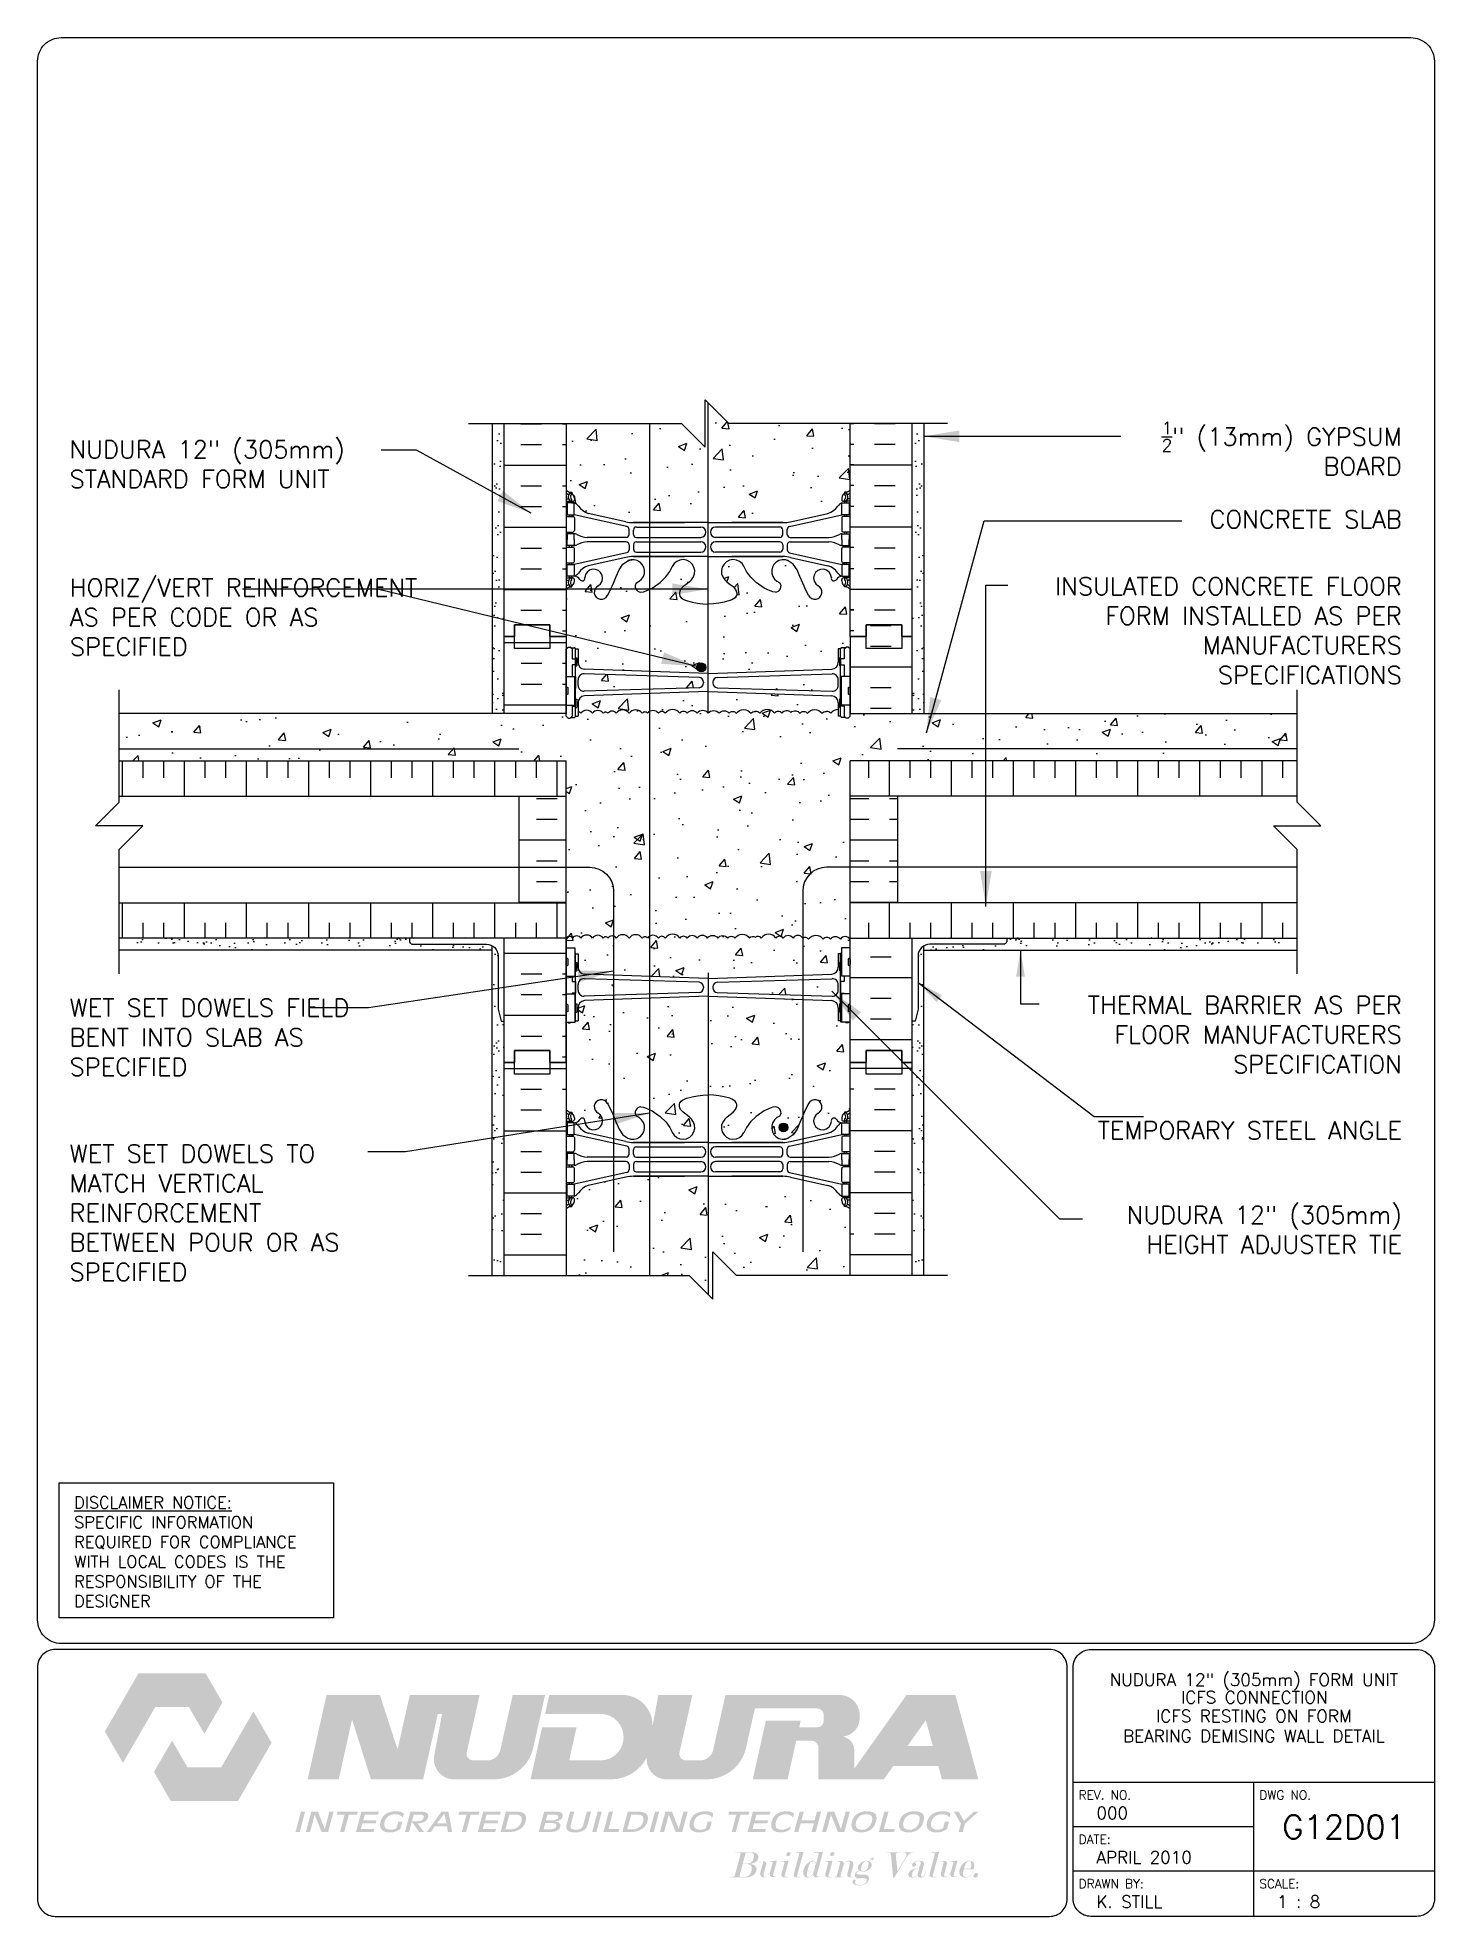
# Paper-space layout 'G12D01' of a CAD drawing. Header units: inches. Extents: x 0.42 to 7.8, y 0.49 to 10.41.
# The model-space entities are those that its viewports show. They can reach past a viewport. Long polylines and large blocks are cut down to what shows.
import ezdxf
from ezdxf.enums import TextEntityAlignment as Align

# ---------------------------------------------------------------- set-up
doc = ezdxf.new("R2010")
doc.units = ezdxf.units.IN
doc.header["$LTSCALE"] = 0.5
doc.header["$MEASUREMENT"] = 0
doc.linetypes.add('DASHED2', pattern=[0.375, 0.25, -0.125])
for name, color, linetype in [('HATCH', 12, 'Continuous'), ('line25', 2, 'Continuous'), ('LINE3', 3, 'Continuous'), ('LINE50', 5, 'Continuous'), ('LINE9', 9, 'Continuous'), ('LOGO', 7, 'Continuous'), ('TBK_LINE65', 3, 'Continuous'), ('TBK_TEXT', 4, 'Continuous'), ('TEXT', 4, 'Continuous'), ('Web_Edge', 9, 'Continuous')]:
    doc.layers.add(name, color=color, linetype=linetype)
doc.styles.add('DIM', font='romans.shx', dxfattribs={"width": 0.7})
doc.styles.add('ROMANS', font='romans.shx', dxfattribs={"height": 0.75})
doc.styles.get("Standard").update_dxf_attribs({"font": 'romans.shx', "height": 0.75})
doc.linetypes.add('STEEL', pattern='A,0.5,-0.2,["X",Standard,S=0.1,R=0,X=-0.1,Y=-0.05],-0.1', length=0.8)
doc.dimstyles.new('ext_12', dxfattribs={"dimscale": 12, "dimtxt": 0.09375, "dimasz": 0.09375, "dimexe": 0.09375, "dimexo": 0.0625, "dimgap": 0.0625, "dimtad": 1, "dimdec": 1, "dimzin": 2, "dimdsep": 46, "dimlunit": 4, "dimtxsty": 'DIM', "dimcen": 0.09, "dimdle": 0.09375, "dimclrt": 4, "dimadec": 0, "dimazin": 0, "dimtfac": 1, "dimtdec": 1, "dimtmove": 2, "dimatfit": 3, "dimfxl": 1, "dimfrac": 2, "dimtolj": 1, "dimtzin": 0, "dimarcsym": 0})
doc.dimstyles.new('ext_8', dxfattribs={"dimscale": 8, "dimtxt": 0.09375, "dimasz": 0.09375, "dimexe": 0.09375, "dimexo": 0.0625, "dimgap": 0.0625, "dimtad": 1, "dimdec": 1, "dimzin": 3, "dimdsep": 46, "dimlunit": 4, "dimtxsty": 'DIM', "dimcen": 0.09, "dimdle": 0.09375, "dimclrt": 4, "dimadec": 0, "dimazin": 0, "dimtfac": 1, "dimtdec": 1, "dimtmove": 2, "dimatfit": 3, "dimfxl": 1, "dimfrac": 2, "dimtolj": 1, "dimtzin": 0, "dimarcsym": 0})
pattern_1 = [(37.5, (59.607, 5.043), (-0.0314967, 0.963412), [0, -0.76, 0, -0.85, 0, -0.8125]), (7.5, (59.607, 5.043), (0.8848884, 1.411073), [0, -0.41, 0, -0.685, 0, -0.2625]), (327.5, (58.992, 5.043), (1.557071, 0.0028295), [0, -0.25, 0, -0.9, 0, -1.175]), (317.5, (58.992, 5.043), (1.503063, 0.438838), [0, -0.125, 0, -0.59, 0, -0.675])]
pattern_2 = [(142.5, (437.8725, 5.043), (0.0314967, 0.963412), [0, -0.76, 0, -0.85, 0, -0.8125]), (172.5, (437.8725, 5.043), (-0.8848884, 1.411073), [0, -0.41, 0, -0.685, 0, -0.2625]), (212.5, (438.4875, 5.043), (-1.557071, 0.0028295), [0, -0.25, 0, -0.9, 0, -1.175]), (222.5, (438.4875, 5.043), (-1.503063, 0.438838), [0, -0.125, 0, -0.59, 0, -0.675])]

psp = doc.layouts.new('G12D01')

# ---------------------------------------------------------------- texts
at = {"layer": 'TBK_TEXT', "color": 7, "style": 'ROMANS'}
for s, p in [('REV. NO.', (5.9215, 1.107)), ('DWG NO.', (6.876, 1.107)), ('DATE:', (5.9215, 0.8726)), ('DRAWN BY:', (5.9215, 0.6382)), ('SCALE:', (6.876, 0.6382))]:
    psp.add_text(s, height=0.04688, dxfattribs=at).set_placement(p)
at = {"layer": 'TEXT', "insert": (0.6134, 2.7065), "char_height": 0.0625, "width": 1.41371, "attachment_point": 1, "style": 'ROMANS'}
psp.add_mtext('{\\Fromans.shx|c1;\\LDISCLAIMER NOTICE:\\l\\PSPECIFIC INFORMATION REQUIRED FOR COMPLIANCE WITH LOCAL CODES IS THE RESPONSIBILITY OF THE DESIGNER}', dxfattribs=at)

msp = doc.modelspace()

# ---------------------------------------------------------------- texts
at = {"layer": 'TEXT', "char_height": 0.75, "style": 'ROMANS'}
for s, insert, width, attachment_point in [('\\A1; {\\H0.7x;\\S1/2;}" (13mm) GYPSUM BOARD', (278.067, 158.647), 12.17415, 6), ('NUDURA 12" (305mm) STANDARD FORM UNIT', (221.745, 157.983), 13.9131, 4), ('\\A1;CONCRETE SLAB', (278.067, 155.656), 12.17415, 6), ('HORIZ/VERT REINFORCEMENT AS PER CODE OR AS SPECIFIED', (221.76, 151.521), 16.22436, 4), ('INSULATED CONCRETE FLOOR FORM INSTALLED AS PER MANUFACTURERS SPECIFICATIONS', (278.067, 150.95), 17.62644, 6), ('WET SET DOWELS FIELD BENT INTO SLAB AS SPECIFIED', (221.746, 133.764), 13.18701, 4), ('THERMAL BARRIER AS PER FLOOR MANUFACTURERS SPECIFICATION', (278.067, 133.878), 17.24655, 6), ('TEMPORARY STEEL ANGLE', (278.067, 129.831), 14.14028, 6), ('WET SET DOWELS TO MATCH VERTICAL REINFORCEMENT BETWEEN POUR OR AS SPECIFIED', (221.746, 126.348), 13.18701, 4), ('NUDURA 12" (305mm) HEIGHT ADJUSTER TIE', (278.067, 125.634), 13.32479, 6)]:
    msp.add_mtext(s, dxfattribs=dict(at, insert=insert, width=width, attachment_point=attachment_point))

# ---------------------------------------------------------------- blocks, each defined once
blk = doc.blocks.new('TITLEBLOCK-Tag')
at = {"style": 'ROMANS'}
for tag, height, p in [('TITLE_LINE_1', 0.065, (0.927, -0.1328)), ('TITLE_LINE_2', 0.065, (0.9294, -0.2258)), ('CENTRE-LINE-3', 0.065, (0.927, -0.3246)), ('TITLE_LINE_4', 0.065, (0.927, -0.4299)), ('TITLE_LINE_5', 0.065, (0.927, -0.526)), ('DWG', 0.125, (1.4043, -0.9102))]:
    blk.add_attdef(tag, text='', height=height, dxfattribs=at).set_placement(p, align=Align.MIDDLE_CENTER)
for tag, p in [('LATEST_REVISION', (0.0954, -0.8366)), ('REVISION_DATE', (0.0954, -1.071)), ('DRAWN_BY', (0.0954, -1.3053)), ('SCALE', (1.0499, -1.3053))]:
    blk.add_attdef(tag, text='', height=0.065, dxfattribs=at).set_placement(p, align=Align.MIDDLE_LEFT)

# ---------------------------------------------------------------- hatches: boundary and pattern name
at = {"layer": 'HATCH'}
h = msp.add_hatch(dxfattribs=at)
h.set_pattern_fill('AR-CONC', color=256, scale=0.5)
h.set_pattern_definition([(50, (0, 0), (3.5863, -0.31376), [0.375, -4.125]), (355, (0, 0), (-0.693757, 3.76096), [0.3, -3.3]), (100.4514, (0.299, -0.026), (2.892544, 3.4472), [0.3187, -3.50571]), (46.1842, (0, 1), (5.336207, -0.827596), [0.5625, -6.1875]), (96.6356, (0.4447, 0.931), (4.67331, 4.87059), [0.47805, -5.25857]), (351.1842, (0, 1), (4.67331, 4.87059), [0.45, -4.95]), (21, (0.5, 0.75), (2.984535, -2.013094), [0.375, -4.125]), (326, (0.5, 0.75), (1.216577, 3.62575), [0.3, -3.3]), (71.4514, (0.7487, 0.5822), (4.20111, 1.612656), [0.3187, -3.50571]), (37.5, (0, 0), (0.0607993, 1.6644693), [0, -3.26, 0, -3.35, 0, -3.3125]), (7.5, (0, 0), (1.315348, 1.972059), [0, -1.91, 0, -3.185, 0, -1.2625]), (327.5, (-1.115, 0), (2.669112, -0.1127744), [0, -1.25, 0, -3.9, 0, -5.175]), (317.5, (-1.615, 0), (2.91593, 0.500525), [0, -1.625, 0, -2.59, 0, -3.675])])
h.paths.add_polyline_path([(254.74, 126.51, 0.088416), (254.594, 126.608), (254.504, 126.608), (254.504, 126.649, -0.249069), (254.394, 126.857), (254.394, 126.924, -0.414214), (254.456, 126.987), (254.504, 126.987), (254.504, 127.057), (254.399, 127.057, -0.155529), (254.223, 127.191, 0.180914), (253.805, 127.502), (252.225, 127.855, 0.054974), (251.898, 127.891), (248.74, 127.891), (245.582, 127.891, 0.054974), (245.255, 127.855), (243.674, 127.502, 0.180914), (243.256, 127.191, -0.155529), (243.081, 127.057), (242.976, 127.057), (242.976, 126.987), (243.023, 126.987, -0.414214), (243.086, 126.924), (243.086, 126.857, -0.249069), (242.976, 126.649), (242.976, 126.608), (242.886, 126.608, 0.088416), (242.74, 126.51), (242.74, 123.703), (247.943, 123.703), (248.943, 122.703), (248.943, 124.703), (249.943, 123.703), (254.74, 123.703)])
edge = h.paths.add_edge_path()
edge.add_line((254.74, 134.398), (254.683, 134.398))
edge.add_line((254.683, 134.398), (254.66, 134.375))
edge.add_line((254.66, 134.375), (254.57, 134.375))
edge.add_line((254.57, 134.375), (254.547, 134.398))
edge.add_line((254.547, 134.398), (254.375, 134.398))
edge.add_line((254.375, 134.398), (254.375, 134.407))
edge.add_arc((254.39, 134.455), 0.05, 180, 252.59929, ccw=False)
edge.add_line((254.34, 134.455), (254.24, 134.455))
edge.add_line((254.24, 134.455), (254.24, 135.016))
edge.add_arc((253.94, 135.016), 0.3, 0, 85.24257)
edge.add_line((253.965, 135.315), (248.756, 135.499))
edge.add_arc((248.74, 135.299), 0.2, 85.24257, 90)
edge.add_arc((248.74, 135.299), 0.2, 90, 94.75743)
edge.add_line((248.723, 135.499), (243.515, 135.315))
edge.add_arc((243.54, 135.016), 0.3, 94.75743, 180)
edge.add_line((243.24, 135.016), (243.24, 134.455))
edge.add_line((243.24, 134.455), (243.14, 134.455))
edge.add_arc((243.09, 134.455), 0.05, -72.59934, 0, ccw=False)
edge.add_line((243.105, 134.407), (243.105, 134.398))
edge.add_line((243.105, 134.398), (242.933, 134.398))
edge.add_line((242.933, 134.398), (242.91, 134.375))
edge.add_line((242.91, 134.375), (242.82, 134.375))
edge.add_line((242.82, 134.375), (242.797, 134.398))
edge.add_line((242.797, 134.398), (242.74, 134.398))
edge.add_line((242.74, 134.398), (242.74, 132.703))
edge.add_line((242.74, 132.703), (242.74, 130.703))
edge.add_arc((243.086, 131.064), 0.5, 226.21089, 246.42182)
edge.add_line((242.886, 130.605), (242.976, 130.605))
edge.add_line((242.976, 130.605), (242.976, 130.564))
edge.add_arc((242.836, 130.357), 0.25, 0, 55.9442, ccw=False)
edge.add_line((243.086, 130.357), (243.086, 130.289))
edge.add_arc((243.023, 130.289), 0.0625, -90, 0, ccw=False)
edge.add_line((243.023, 130.227), (242.976, 130.227))
edge.add_line((242.976, 130.227), (242.976, 130.157))
edge.add_line((242.976, 130.157), (243.081, 130.157))
edge.add_arc((243.043, 130.506), 0.352, 276.12908, 321.53314)
edge.add_arc((243.42, 130.238), 0.113, -12.18443, 154.05694, ccw=False)
edge.add_arc((243.906, 130.233), 0.375, 182.92371, 419.86753)
edge.add_arc((244.226, 130.827), 0.3, 27.59697, 243.94252, ccw=False)
edge.add_spline(control_points=[(244.491, 130.966), (244.577, 130.799), (244.83, 130.309), (245.025, 129.628), (245.351, 129.498)], knot_values=[0, 0, 0, 0, 0.579211, 1.703896, 1.703896, 1.703896, 1.703896], degree=3, periodic=0)
edge.add_spline(control_points=[(245.351, 129.498), (245.4, 129.478), (245.454, 129.465), (245.511, 129.457)], knot_values=[1.703896, 1.703896, 1.703896, 1.703896, 1.875321, 1.875321, 1.875321, 1.875321], degree=3, periodic=0)
edge.add_arc((245.552, 129.955), 0.5, 265.29258, 431.79367)
edge.add_arc((245.899, 130.58), 0.242, 90, 218.23271, ccw=False)
edge.add_spline(control_points=[(245.899, 130.822), (246.02, 130.824), (246.839, 130.472), (247.084, 130.025), (247.223, 129.745)], knot_values=[0.038125, 0.038125, 0.038125, 0.038125, 0.320663, 1.237398, 1.237398, 1.237398, 1.237398], degree=3, periodic=0)
edge.add_spline(control_points=[(247.223, 129.745), (247.227, 129.739), (247.23, 129.733), (247.233, 129.726)], knot_values=[1.237398, 1.237398, 1.237398, 1.237398, 1.258119, 1.258119, 1.258119, 1.258119], degree=3, periodic=0)
edge.add_arc((247.677, 129.955), 0.5, 208.0183, 404.18751)
edge.add_spline(control_points=[(248.036, 130.304), (247.928, 130.467), (247.568, 130.557), (247.491, 131.053), (248.04, 131.289), (248.443, 131.317), (248.74, 131.338)], knot_values=[0.229407, 0.229407, 0.229407, 0.229407, 0.844432, 1.128849, 1.464331, 2.389004, 2.389004, 2.389004, 2.389004], degree=3, periodic=0)
edge.add_spline(control_points=[(248.74, 131.338), (249.036, 131.317), (249.44, 131.289), (249.988, 131.053), (249.911, 130.557), (249.551, 130.467), (249.444, 130.304)], knot_values=[0.229407, 0.229407, 0.229407, 0.229407, 1.15408, 1.489562, 1.773979, 2.389004, 2.389004, 2.389004, 2.389004], degree=3, periodic=0)
edge.add_arc((249.802, 129.955), 0.5, 135.81249, 331.9817)
edge.add_spline(control_points=[(250.247, 129.726), (250.25, 129.733), (250.253, 129.739), (250.256, 129.745)], knot_values=[1.237398, 1.237398, 1.237398, 1.237398, 1.258119, 1.258119, 1.258119, 1.258119], degree=3, periodic=0)
edge.add_spline(control_points=[(250.256, 129.745), (250.396, 130.025), (250.641, 130.472), (251.46, 130.824), (251.581, 130.822)], knot_values=[0.038125, 0.038125, 0.038125, 0.038125, 0.95486, 1.237398, 1.237398, 1.237398, 1.237398], degree=3, periodic=0)
edge.add_arc((251.581, 130.58), 0.242, -38.23271, 90, ccw=False)
edge.add_arc((251.927, 129.955), 0.5, 108.20633, 274.70742)
edge.add_spline(control_points=[(251.968, 129.457), (252.025, 129.465), (252.079, 129.478), (252.129, 129.498)], knot_values=[1.703896, 1.703896, 1.703896, 1.703896, 1.875321, 1.875321, 1.875321, 1.875321], degree=3, periodic=0)
edge.add_spline(control_points=[(252.129, 129.498), (252.455, 129.628), (252.649, 130.309), (252.902, 130.799), (252.988, 130.966)], knot_values=[0, 0, 0, 0, 1.124685, 1.703896, 1.703896, 1.703896, 1.703896], degree=3, periodic=0)
edge.add_arc((253.254, 130.827), 0.3, -63.94252, 153.05649, ccw=False)
edge.add_arc((253.574, 130.233), 0.375, 120.13247, 357.07629)
edge.add_arc((254.059, 130.238), 0.113, 25.94306, 192.18443, ccw=False)
edge.add_arc((254.436, 130.506), 0.352, 218.46686, 263.87092)
edge.add_line((254.399, 130.157), (254.504, 130.157))
edge.add_line((254.504, 130.157), (254.504, 130.227))
edge.add_line((254.504, 130.227), (254.456, 130.227))
edge.add_arc((254.456, 130.289), 0.0625, 180, 270, ccw=False)
edge.add_line((254.394, 130.289), (254.394, 130.357))
edge.add_arc((254.644, 130.357), 0.25, 124.0558, 180, ccw=False)
edge.add_line((254.504, 130.564), (254.504, 130.605))
edge.add_line((254.504, 130.605), (254.594, 130.605))
edge.add_arc((254.394, 131.064), 0.5, 293.57818, 313.78911)
edge.add_line((254.74, 130.703), (254.74, 132.703))
edge.add_line((254.74, 132.703), (254.74, 134.398))
h.paths.add_polyline_path([(254.24, 137.295), (254.34, 137.295, -0.327813), (254.375, 137.343), (254.375, 137.548), (254.74, 137.548), (254.74, 137.903, 0.563786), (254.332, 137.907, 0.520567), (253.912, 137.907, 0.520567), (253.606, 137.907, 0.520567), (252.985, 137.907, 0.40929), (252.74, 137.953, 0.563786), (252.332, 137.957, 0.520567), (251.912, 137.957, 0.520567), (251.606, 137.957, 0.520567), (250.985, 137.957, 0.40929), (250.74, 138.002, 0.40929), (250.495, 137.957, 0.520567), (249.873, 137.957, 0.520567), (249.567, 137.957, 0.520567), (249.148, 137.957, 0.520567), (248.711, 137.957, 0.520567), (248.273, 137.957, 0.520567), (247.854, 137.957, 0.520567), (247.548, 137.957, 0.520567), (246.927, 137.957, 0.520567), (246.636, 137.957, 0.520567), (246.18, 137.957, 0.520567), (245.953, 137.957, 0.520567), (245.398, 137.957, 0.520567), (244.852, 137.957, 0.520567), (244.506, 137.957, 0.520567), (244.306, 137.957, 0.520567), (243.851, 137.957, 0.520567), (243.359, 137.957, 0.520567), (243.004, 137.957, 0.566126), (242.74, 137.953), (242.74, 137.548), (243.105, 137.548), (243.105, 137.343, -0.327813), (243.14, 137.295), (243.24, 137.295), (243.24, 136.734, 0.390098), (243.515, 136.435), (248.723, 136.251, 0.020761), (248.74, 136.251, 0.020761), (248.756, 136.251), (253.965, 136.435, 0.390098), (254.24, 136.734)])
h.paths.add_polyline_path([(248.356, 136.092), (243.496, 136.244, 0.421005), (243.24, 135.994), (243.24, 135.756, 0.425773), (243.5, 135.506), (248.356, 135.658, 0.390098), (248.54, 135.857), (248.54, 135.893, 0.390098)])
h.paths.add_polyline_path([(254.24, 135.994, 0.425773), (253.98, 136.243), (249.123, 136.092, 0.390098), (248.94, 135.893), (248.94, 135.857, 0.390098), (249.123, 135.658), (253.984, 135.506, 0.421005), (254.24, 135.756)])
h.paths.add_polyline_path([(254.74, 143.953), (254.74, 145.453), (273.636, 145.453), (273.636, 147.453), (254.74, 147.453), (254.74, 147.337), (254.66, 147.257), (254.57, 147.257), (254.54, 147.287), (254.39, 147.287, -0.414214), (254.34, 147.337), (254.24, 147.337), (254.24, 147.619, 0.246287), (253.927, 147.457, 0.307914), (253.74, 147.528, 0.307914), (253.553, 147.457, 0.520567), (252.931, 147.457, 0.520567), (252.626, 147.457, 0.458053), (252.24, 147.496, 0.458053), (251.854, 147.457, 0.520567), (251.548, 147.457, 0.520567), (250.927, 147.457, 0.307914), (250.74, 147.528, 0.307914), (250.553, 147.457, 0.520567), (249.931, 147.457, 0.520567), (249.626, 147.457, 0.520567), (249.206, 147.457, 0.48966), (248.74, 147.457, 0.48966), (248.273, 147.457, 0.520567), (247.854, 147.457, 0.520567), (247.548, 147.457, 0.520567), (246.927, 147.457, 0.520567), (246.636, 147.457, 0.520567), (246.18, 147.457, 0.520567), (245.953, 147.457, 0.520567), (245.398, 147.457, 0.520567), (244.852, 147.457, 0.520567), (244.506, 147.457, 0.520567), (244.306, 147.457, 0.520567), (243.851, 147.457, 0.520567), (243.359, 147.457, 0.174031), (243.24, 147.542), (243.24, 147.337), (243.14, 147.337, -0.414214), (243.09, 147.287), (242.94, 147.287), (242.91, 147.257), (242.82, 147.257), (242.74, 147.337), (242.74, 147.453), (223.844, 147.453), (223.844, 145.453), (242.74, 145.453), (242.74, 143.953), (242.74, 139.453), (242.74, 137.953, -0.566126), (243.004, 137.957, -0.520567), (243.359, 137.957, -0.520567), (243.851, 137.957, -0.520567), (244.306, 137.957, -0.520567), (244.506, 137.957, -0.520567), (244.852, 137.957, -0.520567), (245.398, 137.957, -0.520567), (245.953, 137.957, -0.520567), (246.18, 137.957, -0.520567), (246.636, 137.957, -0.520567), (246.927, 137.957, -0.520567), (247.548, 137.957, -0.520567), (247.854, 137.957, -0.520567), (248.273, 137.957, -0.520567), (248.711, 137.957, -0.520567), (249.148, 137.957, -0.520567), (249.567, 137.957, -0.520567), (249.873, 137.957, -0.520567), (250.495, 137.957, -0.40929), (250.74, 138.002, -0.40929), (250.985, 137.957, -0.520567), (251.606, 137.957, -0.520567), (251.912, 137.957, -0.520567), (252.332, 137.957, -0.563786), (252.74, 137.953, -0.40929), (252.985, 137.907, -0.520567), (253.606, 137.907, -0.520567), (253.912, 137.907, -0.520567), (254.332, 137.907, -0.563786), (254.74, 137.903), (254.74, 137.953), (254.74, 139.453)])
h.paths.add_polyline_path([(253.965, 148.197), (248.756, 148.381, 0.020761), (248.74, 148.382, 0.020761), (248.723, 148.381), (243.515, 148.197, 0.390098), (243.24, 147.898), (243.24, 147.542, -0.174031), (243.359, 147.457, -0.520567), (243.851, 147.457, -0.520567), (244.306, 147.457, -0.520567), (244.506, 147.457, -0.520567), (244.852, 147.457, -0.520567), (245.398, 147.457, -0.520567), (245.953, 147.457, -0.520567), (246.18, 147.457, -0.520567), (246.636, 147.457, -0.520567), (246.927, 147.457, -0.520567), (247.548, 147.457, -0.520567), (247.854, 147.457, -0.520567), (248.273, 147.457, -0.48966), (248.74, 147.457, -0.48966), (249.206, 147.457, -0.520567), (249.626, 147.457, -0.520567), (249.931, 147.457, -0.520567), (250.553, 147.457, -0.307914), (250.74, 147.528, -0.307914), (250.927, 147.457, -0.520567), (251.548, 147.457, -0.520567), (251.854, 147.457, -0.458053), (252.24, 147.496, -0.458053), (252.626, 147.457, -0.520567), (252.931, 147.457, -0.520567), (253.553, 147.457, -0.307914), (253.74, 147.528, -0.307914), (253.927, 147.457, -0.246287), (254.24, 147.619), (254.24, 147.898, 0.390098)])
h.paths.add_polyline_path([(248.54, 148.74, -0.390098), (248.356, 148.541), (243.5, 148.389, -0.425773), (243.24, 148.639), (243.24, 148.876, -0.421005), (243.496, 149.126), (248.356, 148.974, -0.390098), (248.54, 148.775)])
h.paths.add_polyline_path([(254.24, 148.639, -0.421005), (253.984, 148.389), (249.123, 148.541, -0.390098), (248.94, 148.74), (248.94, 148.775, -0.390098), (249.123, 148.974), (253.98, 149.126, -0.425773), (254.24, 148.876)])
edge = h.paths.add_edge_path()
edge.add_arc((254.394, 152.342), 0.5, 46.21089, 66.42182)
edge.add_line((254.594, 152.8), (254.504, 152.8))
edge.add_line((254.504, 152.8), (254.504, 152.842))
edge.add_arc((254.644, 153.049), 0.25, 180, 235.9442, ccw=False)
edge.add_line((254.394, 153.049), (254.394, 153.116))
edge.add_arc((254.456, 153.116), 0.0625, 90, 180, ccw=False)
edge.add_line((254.456, 153.179), (254.504, 153.179))
edge.add_line((254.504, 153.179), (254.504, 153.249))
edge.add_line((254.504, 153.249), (254.399, 153.249))
edge.add_arc((254.436, 152.899), 0.352, 96.12908, 141.53314)
edge.add_arc((254.059, 153.168), 0.113, 167.81557, 334.05694, ccw=False)
edge.add_arc((253.574, 153.172), 0.375, 2.92371, 239.86753)
edge.add_arc((253.254, 152.579), 0.3, -152.40303, 63.94252, ccw=False)
edge.add_spline(control_points=[(252.988, 152.44), (252.902, 152.607), (252.649, 153.097), (252.455, 153.778), (252.129, 153.908)], knot_values=[0, 0, 0, 0, 0.579211, 1.703896, 1.703896, 1.703896, 1.703896], degree=3, periodic=0)
edge.add_spline(control_points=[(252.129, 153.908), (252.079, 153.928), (252.025, 153.94), (251.968, 153.949)], knot_values=[1.703896, 1.703896, 1.703896, 1.703896, 1.875321, 1.875321, 1.875321, 1.875321], degree=3, periodic=0)
edge.add_arc((251.927, 153.451), 0.5, 85.29258, 251.79367)
edge.add_arc((251.581, 152.826), 0.242, -90, 38.23271, ccw=False)
edge.add_spline(control_points=[(251.581, 152.584), (251.46, 152.582), (250.641, 152.933), (250.396, 153.38), (250.256, 153.66)], knot_values=[0.038125, 0.038125, 0.038125, 0.038125, 0.320663, 1.237398, 1.237398, 1.237398, 1.237398], degree=3, periodic=0)
edge.add_spline(control_points=[(250.256, 153.66), (250.253, 153.667), (250.25, 153.673), (250.247, 153.679)], knot_values=[1.237398, 1.237398, 1.237398, 1.237398, 1.258119, 1.258119, 1.258119, 1.258119], degree=3, periodic=0)
edge.add_arc((249.802, 153.451), 0.5, 28.0183, 224.18751)
edge.add_spline(control_points=[(249.444, 153.102), (249.551, 152.939), (249.911, 152.848), (249.988, 152.353), (249.44, 152.117), (249.036, 152.088), (248.74, 152.068)], knot_values=[0.229407, 0.229407, 0.229407, 0.229407, 0.844432, 1.128849, 1.464331, 2.389004, 2.389004, 2.389004, 2.389004], degree=3, periodic=0)
edge.add_spline(control_points=[(248.74, 152.068), (248.443, 152.088), (248.04, 152.117), (247.491, 152.353), (247.568, 152.848), (247.928, 152.939), (248.036, 153.102)], knot_values=[0.229407, 0.229407, 0.229407, 0.229407, 1.15408, 1.489562, 1.773979, 2.389004, 2.389004, 2.389004, 2.389004], degree=3, periodic=0)
edge.add_arc((247.677, 153.451), 0.5, 315.81249, 511.9817)
edge.add_spline(control_points=[(247.233, 153.679), (247.23, 153.673), (247.227, 153.667), (247.223, 153.66)], knot_values=[1.237398, 1.237398, 1.237398, 1.237398, 1.258119, 1.258119, 1.258119, 1.258119], degree=3, periodic=0)
edge.add_spline(control_points=[(247.223, 153.66), (247.084, 153.38), (246.839, 152.933), (246.02, 152.582), (245.899, 152.584)], knot_values=[0.038125, 0.038125, 0.038125, 0.038125, 0.95486, 1.237398, 1.237398, 1.237398, 1.237398], degree=3, periodic=0)
edge.add_arc((245.899, 152.826), 0.242, 141.76729, 270, ccw=False)
edge.add_arc((245.552, 153.451), 0.5, 288.20633, 454.70742)
edge.add_spline(control_points=[(245.511, 153.949), (245.454, 153.94), (245.4, 153.928), (245.351, 153.908)], knot_values=[1.703896, 1.703896, 1.703896, 1.703896, 1.875321, 1.875321, 1.875321, 1.875321], degree=3, periodic=0)
edge.add_spline(control_points=[(245.351, 153.908), (245.025, 153.778), (244.83, 153.097), (244.577, 152.607), (244.491, 152.44)], knot_values=[0, 0, 0, 0, 1.124685, 1.703896, 1.703896, 1.703896, 1.703896], degree=3, periodic=0)
edge.add_arc((244.226, 152.579), 0.3, 116.05748, 333.05649, ccw=False)
edge.add_arc((243.906, 153.172), 0.375, 300.13247, 537.07629)
edge.add_arc((243.42, 153.168), 0.113, -154.05694, 12.18443, ccw=False)
edge.add_arc((243.043, 152.899), 0.352, 38.46686, 83.87092)
edge.add_line((243.081, 153.249), (242.976, 153.249))
edge.add_line((242.976, 153.249), (242.976, 153.179))
edge.add_line((242.976, 153.179), (243.023, 153.179))
edge.add_arc((243.023, 153.116), 0.0625, 0, 90, ccw=False)
edge.add_line((243.086, 153.116), (243.086, 153.049))
edge.add_arc((242.836, 153.049), 0.25, 304.0558, 360, ccw=False)
edge.add_line((242.976, 152.842), (242.976, 152.8))
edge.add_line((242.976, 152.8), (242.886, 152.8))
edge.add_arc((243.086, 152.342), 0.5, 113.57818, 133.78911)
edge.add_line((242.74, 152.703), (242.74, 150.703))
edge.add_line((242.74, 150.703), (242.74, 150.177))
edge.add_line((242.74, 150.177), (242.82, 150.257))
edge.add_line((242.82, 150.257), (242.91, 150.257))
edge.add_line((242.91, 150.257), (242.94, 150.227))
edge.add_line((242.94, 150.227), (243.09, 150.227))
edge.add_arc((243.09, 150.177), 0.05, 0, 90, ccw=False)
edge.add_line((243.14, 150.177), (243.24, 150.177))
edge.add_line((243.24, 150.177), (243.24, 149.617))
edge.add_arc((243.54, 149.617), 0.3, 180, 265.24257)
edge.add_line((243.515, 149.318), (248.723, 149.134))
edge.add_arc((248.74, 149.333), 0.2, 265.24257, 270)
edge.add_arc((248.74, 149.333), 0.2, 270, 274.75743)
edge.add_line((248.756, 149.134), (253.965, 149.318))
edge.add_arc((253.94, 149.617), 0.3, 274.75743, 360)
edge.add_line((254.24, 149.617), (254.24, 150.177))
edge.add_line((254.24, 150.177), (254.34, 150.177))
edge.add_arc((254.39, 150.177), 0.05, 90, 180, ccw=False)
edge.add_line((254.39, 150.227), (254.54, 150.227))
edge.add_line((254.54, 150.227), (254.57, 150.257))
edge.add_line((254.57, 150.257), (254.66, 150.257))
edge.add_line((254.66, 150.257), (254.74, 150.177))
edge.add_line((254.74, 150.177), (254.74, 150.703))
edge.add_line((254.74, 150.703), (254.74, 152.703))
h.paths.add_polyline_path([(254.74, 159.703), (249.615, 159.703), (248.615, 160.703), (248.615, 158.703), (247.615, 159.703), (242.74, 159.703), (242.74, 156.895, 0.088416), (242.886, 156.798), (242.976, 156.798), (242.976, 156.756, -0.249069), (243.086, 156.549), (243.086, 156.481, -0.414214), (243.023, 156.419), (242.976, 156.419), (242.976, 156.349), (243.081, 156.349, -0.155529), (243.256, 156.215, 0.180914), (243.674, 155.904), (245.255, 155.551, 0.054974), (245.582, 155.515), (248.74, 155.515), (251.898, 155.515, 0.054974), (252.225, 155.551), (253.805, 155.904, 0.180914), (254.223, 156.215, -0.155529), (254.399, 156.349), (254.504, 156.349), (254.504, 156.419), (254.456, 156.419, -0.414214), (254.394, 156.481), (254.394, 156.549, -0.249069), (254.504, 156.756), (254.504, 156.798), (254.594, 156.798, 0.088416), (254.74, 156.895)])
h = msp.add_hatch(dxfattribs=at)
h.set_pattern_fill('AR-SAND', color=256, scale=0.5, style=0)
h.set_pattern_definition(pattern_2)
h.paths.add_polyline_path([(240.115, 147.453), (239.615, 147.453), (239.615, 159.703), (240.115, 159.703), (240.115, 150.703)])
h = msp.add_hatch(dxfattribs=at)
h.set_pattern_fill('AR-SAND', color=256, scale=0.5, style=0)
h.set_pattern_definition(pattern_1)
h.paths.add_polyline_path([(257.365, 147.453), (257.865, 147.453), (257.865, 159.703), (257.365, 159.703), (257.365, 150.703)])
h = msp.add_hatch(dxfattribs=at)
h.set_pattern_fill('INSUL', color=256, scale=7, style=0)
h.set_pattern_definition([(0, (-2683.4218, -264.3067), (0, 2.625), []), (0, (-2683.4218, -263.4317), (0, 2.625), [0.875, -0.875]), (0, (-2683.4218, -262.5567), (0, 2.625), [0.875, -0.875])])
h.paths.add_polyline_path([(242.74, 137.953), (240.115, 137.953), (240.115, 132.703), (240.552, 132.703), (240.552, 133.203), (242.052, 133.203), (242.052, 132.703), (242.74, 132.703)])
h.paths.add_polyline_path([(240.115, 147.453), (242.74, 147.453), (242.74, 150.703), (242.052, 150.703), (242.052, 151.203), (240.552, 151.203), (240.552, 150.703), (240.115, 150.703)])
h = msp.add_hatch(dxfattribs=at)
h.set_pattern_fill('INSUL', color=256, scale=7, style=0)
h.set_pattern_definition([(0, (59.607, 5.043), (0, 2.625), []), (0, (59.607, 5.918), (0, 2.625), [0.875, -0.875]), (0, (59.607, 6.793), (0, 2.625), [0.875, -0.875])])
h.paths.add_polyline_path([(257.365, 150.703), (256.927, 150.703), (256.927, 151.203), (255.427, 151.203), (255.427, 150.703), (254.74, 150.703), (254.74, 147.453), (257.365, 147.453)])
h.paths.add_polyline_path([(257.365, 137.953), (254.74, 137.953), (254.74, 132.703), (255.427, 132.703), (255.427, 133.203), (256.927, 133.203), (256.927, 132.703), (257.365, 132.703)])
h = msp.add_hatch(dxfattribs=at)
h.set_pattern_fill('INSUL', color=256, scale=7, angle=90, style=0)
h.set_pattern_definition([(90, (76.978, 8.2267), (-2.625, 2e-16), []), (90, (76.103, 8.2267), (-2.625, 2e-16), [0.875, -0.875]), (90, (75.228, 8.2267), (-2.625, 2e-16), [0.875, -0.875])])
h.paths.add_polyline_path([(223.844, 145.453), (242.74, 145.453), (242.74, 143.953), (223.844, 143.953)])
h.paths.add_polyline_path([(223.844, 137.953), (223.844, 139.453), (242.74, 139.453), (242.74, 137.953)])
h = msp.add_hatch(dxfattribs=at)
h.set_pattern_fill('INSUL', color=256, scale=7, angle=90, style=0)
h.set_pattern_definition([(90, (56.9028, 8.2267), (-2.625, 2e-16), []), (90, (56.0278, 8.2267), (-2.625, 2e-16), [0.875, -0.875]), (90, (55.1528, 8.2267), (-2.625, 2e-16), [0.875, -0.875])])
h.paths.add_polyline_path([(273.636, 145.453), (254.74, 145.453), (254.74, 143.953), (273.636, 143.953)])
h.paths.add_polyline_path([(273.636, 137.953), (273.636, 139.453), (254.74, 139.453), (254.74, 137.953)])
h = msp.add_hatch(dxfattribs=at)
h.set_pattern_fill('INSUL', color=256, scale=7)
h.set_pattern_definition([(0, (76.978, 8.2267), (0, 2.625), []), (0, (76.978, 9.1017), (0, 2.625), [0.875, -0.875]), (0, (76.978, 9.9767), (0, 2.625), [0.875, -0.875])])
h.paths.add_polyline_path([(240.74, 140.953), (242.74, 140.953), (242.74, 139.453), (240.74, 139.453)])
h.paths.add_polyline_path([(240.74, 143.953), (242.74, 143.953), (242.74, 140.953), (240.74, 140.953)])
h = msp.add_hatch(dxfattribs=at)
h.set_pattern_fill('INSUL', color=256, scale=7)
h.set_pattern_definition([(0, (56.9028, 8.2267), (0, 2.625), []), (0, (56.9028, 9.1017), (0, 2.625), [0.875, -0.875]), (0, (56.9028, 9.9767), (0, 2.625), [0.875, -0.875])])
h.paths.add_polyline_path([(256.74, 140.953), (254.74, 140.953), (254.74, 139.453), (256.74, 139.453)])
h.paths.add_polyline_path([(256.74, 143.953), (254.74, 143.953), (254.74, 140.953), (256.74, 140.953)])
h = msp.add_hatch(dxfattribs=at)
h.set_pattern_fill('AR-SAND', color=256, scale=0.5, style=0)
h.set_pattern_definition([(142.5, (441.0369, 3.461), (0.0314967, 0.963412), [0, -0.76, 0, -0.85, 0, -0.8125]), (172.5, (441.0369, 3.461), (-0.8848884, 1.411073), [0, -0.41, 0, -0.685, 0, -0.2625]), (212.5, (441.6519, 3.461), (-1.557071, 0.0028295), [0, -0.25, 0, -0.9, 0, -1.175]), (222.5, (441.6519, 3.461), (-1.503063, 0.438838), [0, -0.125, 0, -0.59, 0, -0.675])])
h.paths.add_polyline_path([(223.844, 137.953), (223.844, 137.453), (239.615, 137.453), (239.615, 137.636, 0.131652), (239.365, 137.703), (236.24, 137.703, -0.414214), (236.115, 137.828), (236.115, 137.953)])
h = msp.add_hatch(dxfattribs=at)
h.set_pattern_fill('AR-SAND', color=256, scale=0.5, style=0)
h.set_pattern_definition(pattern_2)
h.paths.add_polyline_path([(239.615, 137.636, -0.267949), (239.865, 137.203), (239.865, 134.953), (239.99, 134.453), (240.115, 134.453), (240.115, 132.703), (240.115, 123.703), (239.615, 123.703)])
h = msp.add_hatch(dxfattribs=at)
h.set_pattern_fill('AR-SAND', color=256, scale=0.5, style=0)
h.set_pattern_definition(pattern_1)
h.paths.add_polyline_path([(257.865, 137.636, 0.267949), (257.615, 137.203), (257.615, 134.953), (257.49, 134.453), (257.365, 134.453), (257.365, 132.703), (257.365, 123.703), (257.865, 123.703)])
h = msp.add_hatch(dxfattribs=at)
h.set_pattern_fill('AR-SAND', color=256, scale=0.5, style=0)
h.set_pattern_definition([(37.5, (56.4426, 3.461), (-0.0314967, 0.963412), [0, -0.76, 0, -0.85, 0, -0.8125]), (7.5, (56.4426, 3.461), (0.8848884, 1.411073), [0, -0.41, 0, -0.685, 0, -0.2625]), (327.5, (55.8276, 3.461), (1.557071, 0.0028295), [0, -0.25, 0, -0.9, 0, -1.175]), (317.5, (55.8276, 3.461), (1.503063, 0.438838), [0, -0.125, 0, -0.59, 0, -0.675])])
h.paths.add_polyline_path([(261.365, 137.953), (261.365, 137.828, -0.414214), (261.24, 137.703), (258.115, 137.703, 0.131652), (257.865, 137.636), (257.865, 137.453), (273.636, 137.453), (273.636, 137.953)])
at = {"layer": 'LINE3'}
for points in [[(248.643, 149.396, 1), (248.268, 149.396, 1)], [(252.115, 129.955, 1), (251.74, 129.955, 1)]]:
    msp.add_hatch(color=256, dxfattribs=at).paths.add_polyline_path(points)

# ---------------------------------------------------------------- linework, layer by layer
at = {"layer": 'HATCH'}
for p, q in [((240.828, 159.693), (241.703, 159.693)), ((242.578, 159.693), (242.74, 159.693)), ((254.901, 159.693), (254.74, 159.693)), ((256.651, 159.693), (255.776, 159.693)), ((240.828, 158.818), (241.703, 158.818)), ((242.578, 158.818), (242.74, 158.818)), ((254.901, 158.818), (254.74, 158.818)), ((256.651, 158.818), (255.776, 158.818)), ((240.115, 157.943), (242.74, 157.943)), ((254.901, 157.962), (254.74, 157.962)), ((257.365, 157.943), (254.74, 157.943)), ((240.828, 157.068), (241.703, 157.068)), ((242.578, 157.068), (242.74, 157.068)), ((254.901, 157.087), (254.74, 157.087)), ((256.651, 157.068), (255.776, 157.068)), ((240.828, 156.193), (241.703, 156.193)), ((242.578, 156.193), (242.74, 156.193)), ((254.901, 156.193), (254.74, 156.193)), ((256.651, 156.193), (255.776, 156.193)), ((240.115, 155.318), (242.74, 155.318)), ((257.365, 155.318), (254.74, 155.318)), ((240.828, 154.443), (241.703, 154.443)), ((242.578, 154.443), (242.74, 154.443)), ((254.901, 154.462), (254.74, 154.462)), ((256.651, 154.443), (255.776, 154.443)), ((240.828, 153.568), (241.703, 153.568)), ((242.578, 153.568), (242.74, 153.568)), ((254.901, 153.568), (254.74, 153.568)), ((256.651, 153.568), (255.776, 153.568)), ((240.115, 152.693), (242.74, 152.693)), ((257.365, 152.693), (254.74, 152.693)), ((240.828, 151.818), (241.703, 151.818)), ((242.578, 151.818), (242.74, 151.818)), ((254.901, 151.837), (254.74, 151.837)), ((254.901, 151.837), (254.74, 151.837)), ((254.901, 151.818), (254.74, 151.818)), ((256.651, 151.818), (255.776, 151.818)), ((242.578, 150.943), (242.74, 150.943)), ((254.901, 150.943), (254.74, 150.943)), ((223.844, 143.953), (242.74, 143.953)), ((273.636, 143.953), (254.74, 143.953)), ((223.844, 139.453), (242.74, 139.453)), ((273.636, 139.453), (254.74, 139.453)), ((227.181, 137.953), (227.155, 137.979)), ((230.009, 137.953), (229.983, 137.979)), ((235.666, 137.953), (235.64, 137.979)), ((238.495, 137.953), (238.468, 137.979)), ((258.985, 137.953), (259.011, 137.979)), ((261.813, 137.953), (261.84, 137.979)), ((267.47, 137.953), (267.496, 137.979)), ((270.299, 137.953), (270.325, 137.979)), ((240.115, 132.443), (242.74, 132.443)), ((257.365, 132.443), (254.74, 132.443)), ((240.828, 131.568), (241.703, 131.568)), ((242.578, 131.568), (242.74, 131.568)), ((254.901, 131.568), (254.74, 131.568)), ((254.901, 131.568), (254.74, 131.568)), ((256.651, 131.568), (255.776, 131.568)), ((240.828, 130.693), (241.703, 130.693)), ((256.651, 130.693), (255.776, 130.693)), ((240.115, 129.818), (242.74, 129.818)), ((257.365, 129.818), (254.74, 129.818)), ((240.828, 128.943), (241.703, 128.943)), ((256.651, 128.943), (255.776, 128.943)), ((240.828, 128.068), (241.703, 128.068)), ((256.651, 128.068), (255.776, 128.068)), ((240.115, 127.193), (242.74, 127.193)), ((257.365, 127.193), (254.74, 127.193)), ((240.828, 126.318), (241.703, 126.318)), ((256.651, 126.318), (255.776, 126.318)), ((240.828, 125.443), (241.703, 125.443)), ((254.901, 125.443), (254.74, 125.443)), ((256.651, 125.443), (255.776, 125.443)), ((240.115, 124.568), (242.74, 124.568)), ((257.365, 124.568), (254.74, 124.568))]:
    msp.add_line(p, q, dxfattribs=at)
for points in [[(248.74, 147.457, 0.48966), (248.273, 147.457, 0.520567), (247.854, 147.457, 0.520567), (247.548, 147.457, 0.520567), (246.927, 147.457, 0.520567), (246.636, 147.457, 0.520567), (246.18, 147.457, 0.520567), (245.953, 147.457, 0.520567), (245.398, 147.457, 0.520567), (244.852, 147.457, 0.520567), (244.506, 147.457, 0.520567), (244.306, 147.457, 0.520567), (243.851, 147.457, 0.520567), (243.359, 147.457, 0.174031), (243.24, 147.542, 0.174031)], [(248.74, 147.457, -0.48966), (249.206, 147.457, -0.520567), (249.626, 147.457, -0.520567), (249.931, 147.457, -0.520567), (250.553, 147.457, -0.307914), (250.74, 147.528, -0.307914)], [(252.24, 147.496, 0.458053), (251.854, 147.457, 0.520567), (251.548, 147.457, 0.520567), (250.927, 147.457, 0.307914), (250.74, 147.528)], [(252.24, 147.496, -0.458053), (252.626, 147.457, -0.520567), (252.931, 147.457, -0.520567), (253.553, 147.457, -0.307914), (253.74, 147.528)], [(254.24, 147.619, 0.246287), (253.927, 147.457, 0.307914), (253.74, 147.528)], [(248.711, 137.957, 0.520567), (248.273, 137.957, 0.520567), (247.854, 137.957, 0.520567), (247.548, 137.957, 0.520567), (246.927, 137.957, 0.520567), (246.636, 137.957, 0.520567), (246.18, 137.957, 0.520567), (245.953, 137.957, 0.520567), (245.398, 137.957, 0.520567), (244.852, 137.957, 0.520567), (244.506, 137.957, 0.520567), (244.306, 137.957, 0.520567), (243.851, 137.957, 0.520567), (243.359, 137.957, 0.520567), (243.004, 137.957, 0.566126), (242.74, 137.953)], [(248.711, 137.957, -0.520567), (249.148, 137.957, -0.520567), (249.567, 137.957, -0.520567), (249.873, 137.957, -0.520567), (250.495, 137.957, -0.40929), (250.74, 138.002, -0.40929)], [(252.74, 137.953, 0.563786), (252.332, 137.957, 0.520567), (251.912, 137.957, 0.520567), (251.606, 137.957, 0.520567), (250.985, 137.957, 0.40929), (250.74, 138.002)], [(254.74, 137.903, 0.563786), (254.332, 137.907, 0.520567), (253.912, 137.907, 0.520567), (253.606, 137.907, 0.520567), (252.985, 137.907, 0.40929), (252.74, 137.953)]]:
    msp.add_lwpolyline(points, format="xyb", dxfattribs=at)
at = {"layer": 'line25'}
for p, q in [((242.74, 159.703), (242.74, 150.703)), ((254.74, 150.703), (254.74, 159.703)), ((242.74, 150.703), (242.74, 147.453)), ((254.74, 150.703), (254.74, 147.453)), ((242.74, 149.008), (243.105, 149.008)), ((243.105, 147.808), (243.105, 149.008)), ((254.74, 149.008), (254.375, 149.008)), ((254.375, 147.808), (254.375, 149.008)), ((242.74, 147.808), (243.105, 147.808)), ((254.74, 147.808), (254.375, 147.808)), ((242.74, 147.453), (223.844, 147.453)), ((254.74, 147.453), (273.636, 147.453)), ((223.844, 145.453), (242.74, 145.453)), ((242.74, 143.953), (242.74, 145.453)), ((273.636, 145.453), (254.74, 145.453)), ((254.74, 143.953), (254.74, 145.453)), ((242.74, 137.953), (242.74, 139.453)), ((254.74, 137.953), (254.74, 139.453)), ((242.74, 137.953), (223.844, 137.953)), ((242.74, 137.953), (242.74, 132.703)), ((242.74, 132.703), (242.74, 137.953)), ((242.74, 137.548), (243.105, 137.548)), ((243.105, 137.548), (243.105, 136.348)), ((254.375, 137.548), (254.375, 136.348)), ((254.74, 137.548), (254.375, 137.548)), ((254.74, 132.703), (254.74, 137.953)), ((254.74, 137.953), (273.636, 137.953)), ((242.74, 136.348), (243.105, 136.348)), ((254.74, 136.348), (254.375, 136.348)), ((242.74, 135.598), (243.105, 135.598)), ((243.105, 135.598), (243.105, 134.398)), ((254.74, 135.598), (254.375, 135.598)), ((254.375, 135.598), (254.375, 134.398)), ((242.74, 134.398), (243.105, 134.398)), ((254.74, 134.398), (254.375, 134.398)), ((242.74, 132.703), (242.74, 123.703)), ((254.74, 123.703), (254.74, 132.703))]:
    msp.add_line(p, q, dxfattribs=at)
at = {"layer": 'LINE3'}
for p, q in [((248.723, 160.594), (248.723, 147.477)), ((246.258, 159.703), (246.258, 123.703)), ((248.74, 136.492), (248.74, 122.906))]:
    msp.add_line(p, q, dxfattribs=at)
at = {"layer": 'LINE3', "linetype": 'STEEL'}
for p, q in [((223.844, 145.953), (240.74, 145.953)), ((273.636, 145.953), (256.74, 145.953))]:
    msp.add_line(p, q, dxfattribs=at)
at = {"layer": 'LINE3'}
for points in [[(223.844, 140.949), (243.74, 140.949, -0.414214), (244.74, 139.949), (244.74, 124.7)], [(273.636, 140.949), (253.74, 140.949, 0.414214), (252.74, 139.949), (252.74, 124.7)]]:
    msp.add_lwpolyline(points, format="xyb", dxfattribs=at)
for centre in [(248.455, 149.396), (251.927, 129.955)]:
    msp.add_circle(centre, 0.188, dxfattribs=at)
at = {"layer": 'LINE50'}
for p, q in [((240.115, 150.703), (240.115, 159.703)), ((257.365, 150.703), (257.365, 159.703)), ((240.115, 147.453), (240.115, 150.703)), ((257.365, 147.453), (257.365, 150.703)), ((240.115, 132.703), (240.115, 137.953)), ((257.365, 132.703), (257.365, 137.953)), ((240.115, 123.703), (240.115, 132.703)), ((257.365, 123.703), (257.365, 132.703))]:
    msp.add_line(p, q, dxfattribs=at)
for points in [[(240.115, 150.703), (240.552, 150.703), (240.552, 151.203), (242.052, 151.203), (242.052, 150.703), (242.74, 150.703)], [(242.74, 150.703), (242.052, 150.703), (242.052, 151.203), (240.552, 151.203), (240.552, 150.703), (240.115, 150.703)], [(257.365, 150.703), (256.927, 150.703), (256.927, 151.203), (255.427, 151.203), (255.427, 150.703), (254.74, 150.703)], [(254.74, 150.703), (255.427, 150.703), (255.427, 151.203), (256.927, 151.203), (256.927, 150.703), (257.365, 150.703)], [(242.74, 132.703), (242.052, 132.703), (242.052, 133.203), (240.552, 133.203), (240.552, 132.703), (240.115, 132.703)], [(240.115, 132.703), (240.552, 132.703), (240.552, 133.203), (242.052, 133.203), (242.052, 132.703), (242.74, 132.703)], [(254.74, 132.703), (255.427, 132.703), (255.427, 133.203), (256.927, 133.203), (256.927, 132.703), (257.365, 132.703)], [(257.365, 132.703), (256.927, 132.703), (256.927, 133.203), (255.427, 133.203), (255.427, 132.703), (254.74, 132.703)]]:
    msp.add_lwpolyline(points, dxfattribs=at)
at = {"layer": 'LINE9'}
for p, q in [((248.615, 158.703), (248.615, 160.703)), ((248.615, 160.703), (249.615, 159.703)), ((238.615, 159.703), (247.615, 159.703)), ((239.615, 159.703), (239.615, 147.453)), ((247.615, 159.703), (248.615, 158.703)), ((258.865, 159.703), (249.615, 159.703)), ((257.865, 159.703), (257.865, 147.453)), ((242.74, 150.177), (242.82, 150.257)), ((242.74, 147.337), (242.74, 150.177)), ((242.82, 150.257), (242.91, 150.257)), ((242.99, 150.177), (242.91, 150.257)), ((242.94, 150.227), (243.09, 150.227)), ((242.99, 150.227), (243.09, 150.227)), ((242.99, 150.177), (242.99, 149.757)), ((243.14, 150.177), (243.24, 150.177)), ((243.14, 147.337), (243.14, 150.177)), ((243.14, 150.157), (243.14, 150.157)), ((243.24, 150.177), (243.24, 149.617)), ((254.24, 150.177), (254.24, 149.617)), ((254.34, 150.177), (254.24, 150.177)), ((254.34, 147.337), (254.34, 150.177)), ((254.34, 150.157), (254.34, 150.157)), ((254.49, 150.227), (254.39, 150.227)), ((254.54, 150.227), (254.39, 150.227)), ((254.49, 150.177), (254.57, 150.257)), ((254.49, 150.177), (254.49, 149.757)), ((254.66, 150.257), (254.57, 150.257)), ((254.74, 150.177), (254.66, 150.257)), ((254.74, 147.337), (254.74, 150.177)), ((242.99, 149.507), (242.99, 149.007)), ((243.14, 149.807), (243.19, 149.807)), ((243.14, 149.457), (243.19, 149.457)), ((243.19, 149.807), (243.19, 149.457)), ((248.723, 149.134), (243.515, 149.318)), ((248.756, 149.134), (253.965, 149.318)), ((254.34, 149.807), (254.29, 149.807)), ((254.29, 149.807), (254.29, 149.457)), ((254.34, 149.457), (254.29, 149.457)), ((254.49, 149.507), (254.49, 149.007)), ((242.74, 148.298), (242.74, 148.518)), ((242.78, 148.558), (242.78, 148.558)), ((242.82, 148.298), (242.82, 148.518)), ((243.24, 148.639), (243.24, 148.876)), ((248.356, 148.974), (243.5, 149.126)), ((248.356, 148.541), (243.5, 148.389)), ((248.54, 148.775), (248.54, 148.74)), ((248.94, 148.775), (248.94, 148.74)), ((249.123, 148.974), (253.98, 149.126)), ((249.123, 148.541), (253.98, 148.389)), ((254.24, 148.639), (254.24, 148.876)), ((254.66, 148.518), (254.66, 148.298)), ((254.7, 148.558), (254.7, 148.558)), ((254.74, 148.518), (254.74, 148.298)), ((242.74, 148.463), (242.74, 148.463)), ((242.74, 148.353), (242.74, 148.353)), ((242.78, 148.258), (242.78, 148.258)), ((242.99, 147.757), (242.99, 147.337)), ((243.14, 148.057), (243.19, 148.057)), ((243.14, 147.707), (243.19, 147.707)), ((243.19, 148.057), (243.19, 147.707)), ((243.24, 147.898), (243.24, 147.337)), ((248.723, 148.381), (243.515, 148.197)), ((248.756, 148.381), (253.965, 148.197)), ((254.24, 147.898), (254.24, 147.337)), ((254.29, 148.057), (254.29, 147.707)), ((254.34, 148.057), (254.29, 148.057)), ((254.34, 147.707), (254.29, 147.707)), ((254.49, 147.757), (254.49, 147.337)), ((254.7, 148.258), (254.7, 148.258)), ((254.74, 148.463), (254.74, 148.463)), ((254.74, 148.353), (254.74, 148.353)), ((242.74, 147.337), (242.82, 147.257)), ((242.82, 147.257), (242.91, 147.257)), ((242.99, 147.337), (242.91, 147.257)), ((242.94, 147.287), (243.09, 147.287)), ((242.99, 147.287), (243.09, 147.287)), ((243.14, 147.337), (243.24, 147.337)), ((254.34, 147.337), (254.24, 147.337)), ((254.54, 147.287), (254.39, 147.287)), ((254.49, 147.287), (254.39, 147.287)), ((254.49, 147.337), (254.57, 147.257)), ((254.66, 147.257), (254.57, 147.257)), ((254.74, 147.337), (254.66, 147.257)), ((240.74, 143.953), (240.74, 139.453)), ((242.74, 139.453), (242.74, 143.953)), ((254.74, 139.453), (254.74, 143.953)), ((256.74, 143.953), (256.74, 139.453)), ((239.615, 137.453), (223.844, 137.453)), ((239.615, 123.703), (239.615, 137.636)), ((257.865, 123.703), (257.865, 137.636)), ((257.865, 137.453), (273.636, 137.453)), ((242.74, 136.838), (242.74, 137.058)), ((242.74, 137.003), (242.74, 137.003)), ((242.74, 136.893), (242.74, 136.893)), ((242.78, 137.098), (242.78, 137.098)), ((242.78, 136.798), (242.78, 136.798)), ((242.82, 136.838), (242.82, 137.058)), ((243.14, 137.295), (243.24, 137.295)), ((243.14, 134.455), (243.14, 137.295)), ((243.14, 137.275), (243.14, 137.275)), ((243.14, 136.925), (243.19, 136.925)), ((243.14, 136.575), (243.19, 136.575)), ((243.19, 136.925), (243.19, 136.575)), ((243.24, 137.295), (243.24, 136.734)), ((254.24, 137.295), (254.24, 136.734)), ((254.34, 137.295), (254.24, 137.295)), ((254.34, 136.925), (254.29, 136.925)), ((254.29, 136.925), (254.29, 136.575)), ((254.34, 136.575), (254.29, 136.575)), ((254.34, 134.455), (254.34, 137.295)), ((254.34, 137.275), (254.34, 137.275)), ((254.66, 137.058), (254.66, 136.838)), ((254.7, 137.098), (254.7, 137.098)), ((254.7, 136.798), (254.7, 136.798)), ((254.74, 137.058), (254.74, 136.838)), ((254.74, 137.003), (254.74, 137.003)), ((254.74, 136.893), (254.74, 136.893)), ((242.99, 136.348), (242.99, 136.125)), ((243.24, 135.756), (243.24, 135.994)), ((248.356, 136.092), (243.5, 136.243)), ((248.723, 136.251), (243.515, 136.435)), ((248.54, 135.893), (248.54, 135.857)), ((248.756, 136.251), (253.965, 136.435)), ((248.94, 135.893), (248.94, 135.857)), ((249.123, 136.092), (253.98, 136.243)), ((254.24, 135.756), (254.24, 135.994)), ((254.49, 136.348), (254.49, 136.125)), ((242.74, 134.888), (242.74, 135.108)), ((242.74, 135.053), (242.74, 135.053)), ((242.78, 135.148), (242.78, 135.148)), ((242.82, 134.888), (242.82, 135.108)), ((242.99, 135.625), (242.99, 135.598)), ((243.14, 135.175), (243.19, 135.175)), ((243.19, 135.175), (243.19, 134.825)), ((243.24, 135.016), (243.24, 134.455)), ((248.356, 135.658), (243.5, 135.506)), ((248.723, 135.499), (243.515, 135.315)), ((248.756, 135.499), (253.965, 135.315)), ((249.123, 135.658), (253.98, 135.506)), ((254.24, 135.016), (254.24, 134.455)), ((254.29, 135.175), (254.29, 134.825)), ((254.34, 135.175), (254.29, 135.175)), ((254.49, 135.625), (254.49, 135.598)), ((254.66, 135.108), (254.66, 134.888)), ((254.7, 135.148), (254.7, 135.148)), ((254.74, 135.108), (254.74, 134.888)), ((254.74, 135.053), (254.74, 135.053)), ((242.74, 134.943), (242.74, 134.943)), ((242.78, 134.848), (242.78, 134.848)), ((242.797, 134.398), (242.82, 134.375)), ((242.82, 134.375), (242.91, 134.375)), ((242.933, 134.398), (242.91, 134.375)), ((242.99, 134.405), (243.09, 134.405)), ((243.14, 134.825), (243.19, 134.825)), ((243.14, 134.455), (243.24, 134.455)), ((254.34, 134.455), (254.24, 134.455)), ((254.34, 134.825), (254.29, 134.825)), ((254.547, 134.398), (254.57, 134.375)), ((254.66, 134.375), (254.57, 134.375)), ((254.683, 134.398), (254.66, 134.375)), ((254.7, 134.848), (254.7, 134.848)), ((254.74, 134.943), (254.74, 134.943)), ((248.943, 122.703), (248.943, 124.703)), ((248.943, 124.703), (249.943, 123.703)), ((238.615, 123.703), (247.943, 123.703)), ((247.943, 123.703), (248.943, 122.703)), ((258.865, 123.703), (249.943, 123.703))]:
    msp.add_line(p, q, dxfattribs=at)
at = {"layer": 'LINE9', "linetype": 'DASHED2', "ltscale": 0.15}
for points in [[(242.052, 150.703), (242.052, 150.703), (242.052, 150.203), (240.552, 150.203), (240.552, 150.703), (240.552, 150.703)], [(256.927, 150.703), (256.927, 150.703), (256.927, 150.203), (255.427, 150.203), (255.427, 150.703), (255.427, 150.703)], [(242.052, 132.703), (242.052, 132.703), (242.052, 132.203), (240.552, 132.203), (240.552, 132.703), (240.552, 132.703)], [(256.927, 132.703), (256.927, 132.703), (256.927, 132.203), (255.427, 132.203), (255.427, 132.703), (255.427, 132.703)]]:
    msp.add_lwpolyline(points, dxfattribs=at)
at = {"layer": 'LINE9'}
for points in [[(242.99, 149.757), (243.14, 149.757), (243.14, 149.507), (242.99, 149.507)], [(254.49, 149.757), (254.34, 149.757), (254.34, 149.507), (254.49, 149.507)], [(242.99, 149.007), (242.99, 149.007), (243.14, 149.007), (243.14, 148.507), (243.105, 148.507)], [(254.49, 149.007), (254.49, 149.007), (254.34, 149.007), (254.34, 148.507), (254.375, 148.507)], [(223.844, 136.453), (223.844, 141.703), (224.844, 142.703), (222.844, 142.703), (223.844, 143.703), (223.844, 148.453)], [(242.99, 147.757), (243.14, 147.757), (243.14, 148.007), (243.105, 148.007)], [(254.49, 147.757), (254.34, 147.757), (254.34, 148.007), (254.375, 148.007)], [(273.636, 136.453), (273.636, 141.703), (272.636, 142.703), (274.636, 142.703), (273.636, 143.703), (273.636, 148.453)], [(243.105, 136.875), (243.14, 136.875), (243.14, 136.625), (243.105, 136.625)], [(254.375, 136.875), (254.34, 136.875), (254.34, 136.625), (254.375, 136.625)], [(242.99, 136.125), (242.99, 136.125), (243.14, 136.125), (243.14, 135.625), (242.99, 135.625)], [(254.49, 136.125), (254.49, 136.125), (254.34, 136.125), (254.34, 135.625), (254.49, 135.625)], [(243.105, 134.875), (243.14, 134.875), (243.14, 135.125), (243.105, 135.125)], [(254.375, 134.875), (254.34, 134.875), (254.34, 135.125), (254.375, 135.125)]]:
    msp.add_lwpolyline(points, dxfattribs=at)
for points in [[(240.115, 134.453), (240.115, 137.953), (236.115, 137.953), (236.115, 137.828, 0.414214), (236.24, 137.703), (239.365, 137.703, -0.414214), (239.865, 137.203), (239.865, 134.953), (239.99, 134.453)], [(257.365, 134.453), (257.365, 137.953), (261.365, 137.953), (261.365, 137.828, -0.414214), (261.24, 137.703), (258.115, 137.703, 0.414214), (257.615, 137.203), (257.615, 134.953), (257.49, 134.453)]]:
    msp.add_lwpolyline(points, format="xyb", close=True, dxfattribs=at)
for centre, radius, start, end in [((243.09, 150.177), 0.05, 0, 90), ((254.39, 150.177), 0.05, 90, 180), ((243.54, 149.617), 0.3, 180, 265.24257), ((253.94, 149.617), 0.3, 274.75743, 0), ((242.78, 148.518), 0.04, 90, 180), ((242.78, 148.518), 0.04, 360, 90), ((243.49, 148.876), 0.25, 87.74794, 180), ((243.49, 148.639), 0.25, 180, 272.25206), ((248.34, 148.775), 0.2, 0, 85.24257), ((248.34, 148.74), 0.2, 274.75743, 0), ((248.74, 149.333), 0.2, 265.24257, 270), ((248.74, 149.333), 0.2, 270, 274.75743), ((249.14, 148.775), 0.2, 94.75743, 180), ((249.14, 148.74), 0.2, 180, 265.24257), ((253.99, 148.876), 0.25, 0, 92.25206), ((253.99, 148.639), 0.25, 267.74794, 0), ((254.7, 148.518), 0.04, 90, 180), ((254.7, 148.518), 0.04, 360, 90), ((242.78, 148.298), 0.04, 180, 270), ((242.78, 148.298), 0.04, 270, 0), ((243.54, 147.898), 0.3, 94.75743, 180), ((248.74, 148.182), 0.2, 90, 94.75743), ((248.74, 148.182), 0.2, 85.24257, 90), ((253.94, 147.898), 0.3, 0, 85.24257), ((254.7, 148.298), 0.04, 180, 270), ((254.7, 148.298), 0.04, 270, 0), ((243.09, 147.337), 0.05, 270, 0), ((254.39, 147.337), 0.05, 180, 270), ((242.78, 137.058), 0.04, 90, 180), ((242.78, 136.838), 0.04, 180, 270), ((242.78, 137.058), 0.04, 360, 90), ((242.78, 136.838), 0.04, 270, 0), ((243.09, 137.295), 0.05, 0, 72.59934), ((243.54, 136.734), 0.3, 180, 265.24257), ((253.94, 136.734), 0.3, 274.75743, 0), ((254.39, 137.295), 0.05, 107.40071, 180), ((254.7, 137.058), 0.04, 90, 180), ((254.7, 136.838), 0.04, 180, 270), ((254.7, 137.058), 0.04, 360, 90), ((254.7, 136.838), 0.04, 270, 0), ((243.49, 135.994), 0.25, 87.74794, 180), ((248.34, 135.893), 0.2, 0, 85.24257), ((248.34, 135.857), 0.2, 274.75743, 0), ((248.74, 136.451), 0.2, 265.24257, 270), ((248.74, 136.451), 0.2, 270, 274.75743), ((249.14, 135.893), 0.2, 94.75743, 180), ((249.14, 135.857), 0.2, 180, 265.24257), ((253.99, 135.994), 0.25, 0, 92.25206), ((242.78, 135.108), 0.04, 90, 180), ((242.78, 135.108), 0.04, 360, 90), ((243.49, 135.756), 0.25, 180, 272.25206), ((243.54, 135.016), 0.3, 94.75743, 180), ((248.74, 135.299), 0.2, 90, 94.75743), ((248.74, 135.299), 0.2, 85.24257, 90), ((253.94, 135.016), 0.3, 0, 85.24257), ((253.99, 135.756), 0.25, 267.74794, 0), ((254.7, 135.108), 0.04, 90, 180), ((254.7, 135.108), 0.04, 360, 90), ((242.78, 134.888), 0.04, 180, 270), ((242.78, 134.888), 0.04, 270, 0), ((243.09, 134.455), 0.05, 287.40066, 0), ((254.39, 134.455), 0.05, 180, 252.59929), ((254.7, 134.888), 0.04, 180, 270), ((254.7, 134.888), 0.04, 270, 0)]:
    msp.add_arc(centre, radius, start, end, dxfattribs=at)
at = {"layer": 'Web_Edge'}
for p, q in [((242.74, 156.519), (242.818, 156.519)), ((242.886, 156.798), (242.976, 156.798)), ((242.976, 156.798), (242.976, 156.756)), ((243.086, 156.549), (243.086, 156.481)), ((254.394, 156.549), (254.394, 156.481)), ((254.594, 156.798), (254.504, 156.798)), ((254.504, 156.798), (254.504, 156.756)), ((254.74, 156.519), (254.662, 156.519)), ((242.74, 156.419), (243.023, 156.419)), ((242.74, 155.779), (243.023, 155.779)), ((242.886, 156.419), (242.886, 156.349)), ((242.886, 155.849), (242.886, 155.779)), ((242.976, 156.419), (242.976, 156.349)), ((242.976, 155.849), (242.976, 155.779)), ((245.298, 155.352), (243.081, 155.849)), ((243.086, 155.716), (243.086, 155.181)), ((245.255, 155.551), (243.674, 155.904)), ((252.181, 155.352), (254.399, 155.849)), ((252.225, 155.551), (253.805, 155.904)), ((254.394, 155.716), (254.394, 155.181)), ((254.74, 156.419), (254.456, 156.419)), ((254.74, 155.779), (254.456, 155.779)), ((254.504, 156.419), (254.504, 156.349)), ((254.504, 155.849), (254.504, 155.779)), ((254.594, 156.419), (254.594, 156.349)), ((254.594, 155.849), (254.594, 155.779)), ((242.74, 155.119), (243.023, 155.119)), ((242.886, 155.119), (242.886, 155.049)), ((242.976, 155.119), (242.976, 155.049)), ((245.271, 154.893), (243.633, 154.893)), ((245.396, 155.018), (245.396, 155.23)), ((245.582, 155.515), (247.74, 155.515)), ((248.74, 155.515), (245.582, 155.515)), ((245.583, 155.019), (245.583, 155.203)), ((245.708, 155.328), (248.428, 155.328)), ((245.708, 154.894), (248.428, 154.894)), ((248.74, 155.515), (251.898, 155.515)), ((251.771, 155.328), (249.052, 155.328)), ((251.771, 154.894), (249.052, 154.894)), ((251.898, 155.515), (249.74, 155.515)), ((251.896, 155.019), (251.896, 155.203)), ((252.083, 155.018), (252.083, 155.23)), ((252.208, 154.893), (253.846, 154.893)), ((254.74, 155.119), (254.456, 155.119)), ((254.504, 155.119), (254.504, 155.049)), ((254.594, 155.119), (254.594, 155.049)), ((242.74, 154.479), (243.023, 154.479)), ((242.886, 154.479), (242.886, 154.549)), ((242.976, 154.479), (242.976, 154.549)), ((245.298, 154.246), (243.081, 153.749)), ((243.086, 153.881), (243.086, 154.416)), ((245.271, 154.705), (243.633, 154.705)), ((245.255, 154.047), (243.674, 153.694)), ((245.396, 154.58), (245.396, 154.368)), ((245.582, 154.083), (247.74, 154.083)), ((248.74, 154.083), (245.582, 154.083)), ((245.583, 154.579), (245.583, 154.395)), ((245.708, 154.704), (248.428, 154.704)), ((245.708, 154.27), (248.428, 154.27)), ((248.74, 154.083), (251.898, 154.083)), ((251.771, 154.704), (249.052, 154.704)), ((251.771, 154.27), (249.052, 154.27)), ((251.898, 154.083), (249.74, 154.083)), ((251.896, 154.579), (251.896, 154.395)), ((252.083, 154.58), (252.083, 154.368)), ((252.181, 154.246), (254.399, 153.749)), ((252.208, 154.705), (253.846, 154.705)), ((252.225, 154.047), (253.805, 153.694)), ((254.394, 153.881), (254.394, 154.416)), ((254.74, 154.479), (254.456, 154.479)), ((254.504, 154.479), (254.504, 154.549)), ((254.594, 154.479), (254.594, 154.549)), ((242.74, 153.819), (243.023, 153.819)), ((242.886, 153.749), (242.886, 153.819)), ((242.886, 153.179), (242.886, 153.249)), ((242.976, 153.749), (242.976, 153.819)), ((242.976, 153.179), (242.976, 153.249)), ((254.74, 153.819), (254.456, 153.819)), ((254.504, 153.749), (254.504, 153.819)), ((254.504, 153.179), (254.504, 153.249)), ((254.594, 153.749), (254.594, 153.819)), ((254.594, 153.179), (254.594, 153.249)), ((242.74, 153.179), (243.023, 153.179)), ((242.74, 153.079), (242.818, 153.079)), ((242.886, 152.8), (242.976, 152.8)), ((242.976, 152.8), (242.976, 152.842)), ((243.086, 153.049), (243.086, 153.116)), ((254.394, 153.049), (254.394, 153.116)), ((254.74, 153.179), (254.456, 153.179)), ((254.504, 152.8), (254.504, 152.842)), ((254.594, 152.8), (254.504, 152.8)), ((254.74, 153.079), (254.662, 153.079)), ((242.74, 130.327), (242.818, 130.327)), ((242.74, 130.227), (243.023, 130.227)), ((242.886, 130.605), (242.976, 130.605)), ((242.886, 130.227), (242.886, 130.157)), ((242.976, 130.605), (242.976, 130.564)), ((242.976, 130.227), (242.976, 130.157)), ((243.086, 130.357), (243.086, 130.289)), ((254.394, 130.357), (254.394, 130.289)), ((254.74, 130.227), (254.456, 130.227)), ((254.594, 130.605), (254.504, 130.605)), ((254.504, 130.605), (254.504, 130.564)), ((254.504, 130.227), (254.504, 130.157)), ((254.594, 130.227), (254.594, 130.157)), ((254.74, 130.327), (254.662, 130.327)), ((242.74, 129.587), (243.023, 129.587)), ((242.886, 129.657), (242.886, 129.587)), ((242.976, 129.657), (242.976, 129.587)), ((245.298, 129.16), (243.081, 129.657)), ((243.086, 129.524), (243.086, 128.989)), ((245.255, 129.358), (243.674, 129.711)), ((252.181, 129.16), (254.399, 129.657)), ((252.225, 129.358), (253.805, 129.711)), ((254.394, 129.524), (254.394, 128.989)), ((254.74, 129.587), (254.456, 129.587)), ((254.504, 129.657), (254.504, 129.587)), ((254.594, 129.657), (254.594, 129.587)), ((242.74, 128.927), (243.023, 128.927)), ((242.886, 128.927), (242.886, 128.857)), ((242.976, 128.927), (242.976, 128.857)), ((245.271, 128.701), (243.633, 128.701)), ((245.396, 128.826), (245.396, 129.038)), ((245.582, 129.322), (247.74, 129.322)), ((248.74, 129.322), (245.582, 129.322)), ((245.583, 128.827), (245.583, 129.011)), ((245.708, 129.136), (248.428, 129.136)), ((245.708, 128.702), (248.428, 128.702)), ((248.74, 129.322), (251.898, 129.322)), ((251.771, 129.136), (249.052, 129.136)), ((251.771, 128.702), (249.052, 128.702)), ((251.898, 129.322), (249.74, 129.322)), ((251.896, 128.827), (251.896, 129.011)), ((252.083, 128.826), (252.083, 129.038)), ((252.208, 128.701), (253.846, 128.701)), ((254.74, 128.927), (254.456, 128.927)), ((254.504, 128.927), (254.504, 128.857)), ((254.594, 128.927), (254.594, 128.857)), ((242.74, 128.287), (243.023, 128.287)), ((242.886, 128.287), (242.886, 128.357)), ((242.976, 128.287), (242.976, 128.357)), ((245.298, 128.053), (243.081, 127.557)), ((243.086, 127.689), (243.086, 128.224)), ((245.271, 128.513), (243.633, 128.513)), ((245.255, 127.855), (243.674, 127.502)), ((245.396, 128.388), (245.396, 128.175)), ((245.582, 127.891), (247.74, 127.891)), ((248.74, 127.891), (245.582, 127.891)), ((245.583, 128.387), (245.583, 128.203)), ((245.708, 128.512), (248.428, 128.512)), ((245.708, 128.078), (248.428, 128.078)), ((248.74, 127.891), (251.898, 127.891)), ((251.771, 128.512), (249.052, 128.512)), ((251.771, 128.078), (249.052, 128.078)), ((251.898, 127.891), (249.74, 127.891)), ((251.896, 128.387), (251.896, 128.203)), ((252.083, 128.388), (252.083, 128.175)), ((252.181, 128.053), (254.399, 127.557)), ((252.208, 128.513), (253.846, 128.513)), ((252.225, 127.855), (253.805, 127.502)), ((254.394, 127.689), (254.394, 128.224)), ((254.74, 128.287), (254.456, 128.287)), ((254.504, 128.287), (254.504, 128.357)), ((254.594, 128.287), (254.594, 128.357)), ((242.74, 127.627), (243.023, 127.627)), ((242.886, 127.557), (242.886, 127.627)), ((242.886, 126.987), (242.886, 127.057)), ((242.976, 127.557), (242.976, 127.627)), ((242.976, 126.987), (242.976, 127.057)), ((254.74, 127.627), (254.456, 127.627)), ((254.504, 127.557), (254.504, 127.627)), ((254.504, 126.987), (254.504, 127.057)), ((254.594, 127.557), (254.594, 127.627)), ((254.594, 126.987), (254.594, 127.057)), ((242.74, 126.987), (243.023, 126.987)), ((242.74, 126.887), (242.818, 126.887)), ((242.886, 126.608), (242.976, 126.608)), ((242.976, 126.608), (242.976, 126.649)), ((243.086, 126.857), (243.086, 126.924)), ((254.394, 126.857), (254.394, 126.924)), ((254.74, 126.987), (254.456, 126.987)), ((254.504, 126.608), (254.504, 126.649)), ((254.594, 126.608), (254.504, 126.608)), ((254.74, 126.887), (254.662, 126.887))]:
    msp.add_line(p, q, dxfattribs=at)
for points in [[(242.781, 155.849), (243.081, 155.849), (243.081, 156.349), (242.781, 156.349)], [(254.699, 155.849), (254.399, 155.849), (254.399, 156.349), (254.699, 156.349)], [(242.781, 153.749), (243.081, 153.749), (243.081, 153.249), (242.781, 153.249)], [(254.699, 153.749), (254.399, 153.749), (254.399, 153.249), (254.699, 153.249)], [(242.781, 129.657), (243.081, 129.657), (243.081, 130.157), (242.781, 130.157)], [(254.699, 129.657), (254.399, 129.657), (254.399, 130.157), (254.699, 130.157)], [(242.781, 127.557), (243.081, 127.557), (243.081, 127.057), (242.781, 127.057)], [(254.699, 127.557), (254.399, 127.557), (254.399, 127.057), (254.699, 127.057)]]:
    msp.add_lwpolyline(points, close=True, dxfattribs=at)
for points in [[(243.081, 154.799), (243.081, 155.049), (242.781, 155.049), (242.781, 154.799)], [(254.399, 154.799), (254.399, 155.049), (254.699, 155.049), (254.699, 154.799)], [(243.081, 154.799), (243.081, 154.549), (242.781, 154.549), (242.781, 154.799)], [(254.399, 154.799), (254.399, 154.549), (254.699, 154.549), (254.699, 154.799)], [(243.081, 128.607), (243.081, 128.857), (242.781, 128.857), (242.781, 128.607)], [(254.399, 128.607), (254.399, 128.857), (254.699, 128.857), (254.699, 128.607)], [(243.081, 128.607), (243.081, 128.357), (242.781, 128.357), (242.781, 128.607)], [(254.399, 128.607), (254.399, 128.357), (254.699, 128.357), (254.699, 128.607)]]:
    msp.add_lwpolyline(points, dxfattribs=at)
for centre, radius, start, end in [((243.086, 157.256), 0.5, 226.21089, 250.52878), ((243.086, 157.256), 0.6, 234.78322, 245.07477), ((242.818, 156.539), 0.0196, 269.40316, 15.4901), ((243.079, 156.604), 0.25, 140.11451, 222.46087), ((242.824, 156.693), 0.021, 343.464, 63.99573), ((242.922, 156.734), 0.045, 321.448, 139.1879), ((242.928, 156.465), 0.045, 222.46087, 42.46087), ((242.836, 156.549), 0.25, 0, 70.52878), ((243.079, 156.604), 0.16, 140.00008, 222.46087), ((243.023, 156.481), 0.0625, 270, 0), ((254.644, 156.549), 0.25, 109.47122, 180), ((254.456, 156.481), 0.0625, 180, 270), ((254.551, 156.465), 0.045, 137.53913, 317.53913), ((254.558, 156.734), 0.045, 40.8121, 218.552), ((254.4, 156.604), 0.16, 317.53913, 39.99992), ((254.394, 157.256), 0.5, 289.47122, 313.78911), ((254.4, 156.604), 0.25, 317.53913, 39.88549), ((254.656, 156.693), 0.021, 116.00427, 196.536), ((254.662, 156.539), 0.0196, 164.5099, 270.59684), ((254.394, 157.256), 0.6, 294.92523, 305.21678), ((243.023, 155.716), 0.0625, 0, 90), ((242.958, 156.006), 0.364, 34.97751, 70.33874), ((243.881, 156.618), 0.743, 212.79192, 253.81071), ((253.598, 156.618), 0.743, 286.18929, 327.20808), ((254.521, 156.006), 0.364, 109.66126, 145.02249), ((254.456, 155.716), 0.0625, 90, 180), ((243.023, 155.181), 0.0625, 270, 0), ((243.077, 154.83), 0.219, 60.49375, 88.91995), ((243.722, 156.06), 1.17, 242.63655, 265.65045), ((245.582, 157.015), 1.5, 257.41348, 270), ((245.271, 155.018), 0.125, 270, 0), ((245.271, 155.23), 0.125, 0, 77.37673), ((245.708, 155.203), 0.125, 90, 180), ((245.708, 155.019), 0.125, 180, 270), ((248.428, 155.111), 0.217, 270, 90), ((249.052, 155.111), 0.217, 90, 270), ((251.771, 155.203), 0.125, 0, 90), ((251.771, 155.019), 0.125, 270, 360), ((251.898, 157.015), 1.5, 270, 282.58652), ((252.208, 155.23), 0.125, 102.62327, 180), ((252.208, 155.018), 0.125, 180, 270), ((253.757, 156.06), 1.17, 274.34955, 297.36345), ((254.403, 154.83), 0.219, 91.08005, 119.50625), ((254.456, 155.181), 0.0625, 180, 270), ((243.023, 154.416), 0.0625, 0, 90), ((243.077, 154.768), 0.219, 271.08005, 299.50625), ((243.722, 153.538), 1.17, 94.34955, 117.36345), ((245.582, 152.583), 1.5, 90, 102.58652), ((245.271, 154.58), 0.125, 0, 90), ((245.271, 154.368), 0.125, 282.62327, 0), ((245.708, 154.579), 0.125, 90, 180), ((245.708, 154.395), 0.125, 180, 270), ((248.428, 154.487), 0.217, 270, 90), ((249.052, 154.487), 0.217, 90, 270), ((251.771, 154.579), 0.125, 0, 90), ((251.771, 154.395), 0.125, 270, 0), ((251.898, 152.583), 1.5, 77.41348, 90), ((252.208, 154.58), 0.125, 90, 180), ((252.208, 154.368), 0.125, 180, 257.37673), ((253.757, 153.538), 1.17, 62.63655, 85.65045), ((254.403, 154.768), 0.219, 240.49375, 268.91995), ((254.456, 154.416), 0.0625, 90, 180), ((243.023, 153.881), 0.0625, 270, 0), ((242.958, 153.592), 0.364, 289.66126, 325.02249), ((243.043, 152.899), 0.352, 38.46686, 83.87092), ((243.881, 152.98), 0.743, 106.18929, 147.20808), ((243.906, 153.172), 0.375, 300.13247, 177.07629), ((245.552, 153.451), 0.5, 288.20633, 113.78613), ((247.677, 153.451), 0.5, 315.81249, 155.18101), ((249.802, 153.451), 0.5, 24.81899, 224.18751), ((251.927, 153.451), 0.5, 66.21387, 251.79367), ((253.574, 153.172), 0.375, 2.92371, 239.86753), ((253.598, 152.98), 0.743, 32.79192, 73.81071), ((254.436, 152.899), 0.352, 96.12908, 141.53314), ((254.521, 153.592), 0.364, 214.97751, 250.33874), ((254.456, 153.881), 0.0625, 180, 270), ((243.086, 152.342), 0.6, 114.92523, 125.21678), ((243.086, 152.342), 0.5, 109.47122, 133.78911), ((242.818, 153.059), 0.0196, 344.5099, 90.59684), ((243.079, 152.994), 0.25, 137.53913, 219.88549), ((242.824, 152.905), 0.021, 296.00427, 16.536), ((242.922, 152.863), 0.045, 220.8121, 38.552), ((242.928, 153.133), 0.045, 317.53913, 137.53913), ((243.079, 152.994), 0.16, 137.53913, 219.99992), ((242.836, 153.049), 0.25, 289.47122, 360), ((243.023, 153.116), 0.0625, 360, 90), ((243.42, 153.168), 0.113, 205.94306, 12.18443), ((244.226, 152.579), 0.3, 116.05748, 332.40303), ((245.899, 152.826), 0.242, 141.76729, 270), ((251.581, 152.826), 0.242, 270, 38.23271), ((253.254, 152.579), 0.3, 207.59697, 63.94252), ((254.059, 153.168), 0.113, 167.81557, 334.05694), ((254.456, 153.116), 0.0625, 90, 180), ((254.644, 153.049), 0.25, 180, 250.52878), ((254.551, 153.133), 0.045, 42.46087, 222.46087), ((254.558, 152.863), 0.045, 141.448, 319.1879), ((254.4, 152.994), 0.16, 320.00008, 42.46087), ((254.394, 152.342), 0.5, 46.21089, 70.52878), ((254.4, 152.994), 0.25, 320.11451, 42.46087), ((254.656, 152.905), 0.021, 163.464, 243.99573), ((254.662, 153.059), 0.0196, 89.40316, 195.4901), ((254.394, 152.342), 0.6, 54.78322, 65.07477), ((244.226, 130.827), 0.3, 27.59697, 243.94252), ((253.254, 130.827), 0.3, 296.05748, 152.40303), ((243.086, 131.064), 0.5, 226.21089, 250.52878), ((243.086, 131.064), 0.6, 234.78322, 245.07477), ((242.818, 130.346), 0.0196, 269.40316, 15.4901), ((243.079, 130.411), 0.25, 140.11451, 222.46087), ((242.824, 130.501), 0.021, 343.464, 63.99573), ((242.922, 130.542), 0.045, 321.448, 139.1879), ((242.928, 130.273), 0.045, 222.46087, 42.46087), ((242.836, 130.357), 0.25, 0, 70.52878), ((243.079, 130.411), 0.16, 140.00008, 222.46087), ((243.023, 130.289), 0.0625, 270, 0), ((243.043, 130.506), 0.352, 276.12908, 321.53314), ((243.42, 130.238), 0.113, 347.81557, 154.05694), ((243.906, 130.233), 0.375, 182.92371, 59.86753), ((245.552, 129.955), 0.5, 246.21387, 71.79367), ((245.899, 130.58), 0.242, 90, 218.23271), ((247.677, 129.955), 0.5, 204.81899, 44.18751), ((249.802, 129.955), 0.5, 135.81249, 335.18101), ((251.927, 129.955), 0.5, 108.20633, 293.78613), ((251.581, 130.58), 0.242, 321.76729, 90), ((253.574, 130.233), 0.375, 120.13247, 357.07629), ((254.059, 130.238), 0.113, 25.94306, 192.18443), ((254.436, 130.506), 0.352, 218.46686, 263.87092), ((254.644, 130.357), 0.25, 109.47122, 180), ((254.456, 130.289), 0.0625, 180, 270), ((254.551, 130.273), 0.045, 137.53913, 317.53913), ((254.558, 130.542), 0.045, 40.8121, 218.552), ((254.4, 130.411), 0.16, 317.53913, 39.99992), ((254.394, 131.064), 0.5, 289.47122, 313.78911), ((254.4, 130.411), 0.25, 317.53913, 39.88549), ((254.656, 130.501), 0.021, 116.00427, 196.536), ((254.662, 130.346), 0.0196, 164.5099, 270.59684), ((254.394, 131.064), 0.6, 294.92523, 305.21678), ((243.023, 129.524), 0.0625, 0, 90), ((242.958, 129.814), 0.364, 34.97751, 70.33874), ((243.881, 130.425), 0.743, 212.79192, 253.81071), ((253.598, 130.425), 0.743, 286.18929, 327.20808), ((254.521, 129.814), 0.364, 109.66126, 145.02249), ((254.456, 129.524), 0.0625, 90, 180), ((243.023, 128.989), 0.0625, 270, 0), ((243.077, 128.638), 0.219, 60.49375, 88.91995), ((243.722, 129.868), 1.17, 242.63655, 265.65045), ((245.582, 130.822), 1.5, 257.41348, 270), ((245.271, 128.826), 0.125, 270, 0), ((245.271, 129.038), 0.125, 0, 77.37673), ((245.708, 129.011), 0.125, 90, 180), ((245.708, 128.827), 0.125, 180, 270), ((248.428, 128.919), 0.217, 270, 90), ((249.052, 128.919), 0.217, 90, 270), ((251.771, 129.011), 0.125, 0, 90), ((251.771, 128.827), 0.125, 270, 360), ((251.898, 130.822), 1.5, 270, 282.58652), ((252.208, 129.038), 0.125, 102.62327, 180), ((252.208, 128.826), 0.125, 180, 270), ((253.757, 129.868), 1.17, 274.34955, 297.36345), ((254.403, 128.638), 0.219, 91.08005, 119.50625), ((254.456, 128.989), 0.0625, 180, 270), ((243.023, 128.224), 0.0625, 0, 90), ((243.077, 128.575), 0.219, 271.08005, 299.50625), ((243.722, 127.346), 1.17, 94.34955, 117.36345), ((245.582, 126.391), 1.5, 90, 102.58652), ((245.271, 128.388), 0.125, 0, 90), ((245.271, 128.175), 0.125, 282.62327, 0), ((245.708, 128.387), 0.125, 90, 180), ((245.708, 128.203), 0.125, 180, 270), ((248.428, 128.295), 0.217, 270, 90), ((249.052, 128.295), 0.217, 90, 270), ((251.771, 128.387), 0.125, 0, 90), ((251.771, 128.203), 0.125, 270, 0), ((251.898, 126.391), 1.5, 77.41348, 90), ((252.208, 128.388), 0.125, 90, 180), ((252.208, 128.175), 0.125, 180, 257.37673), ((253.757, 127.346), 1.17, 62.63655, 85.65045), ((254.403, 128.575), 0.219, 240.49375, 268.91995), ((254.456, 128.224), 0.0625, 90, 180), ((243.023, 127.689), 0.0625, 270, 0), ((242.958, 127.399), 0.364, 289.66126, 325.02249), ((243.881, 126.788), 0.743, 106.18929, 147.20808), ((253.598, 126.788), 0.743, 32.79192, 73.81071), ((254.521, 127.399), 0.364, 214.97751, 250.33874), ((254.456, 127.689), 0.0625, 180, 270), ((243.086, 126.15), 0.6, 114.92523, 125.21678), ((243.086, 126.15), 0.5, 109.47122, 133.78911), ((242.818, 126.867), 0.0196, 344.5099, 90.59684), ((243.079, 126.802), 0.25, 137.53913, 219.88549), ((242.824, 126.713), 0.021, 296.00427, 16.536), ((242.922, 126.671), 0.045, 220.8121, 38.552), ((242.928, 126.94), 0.045, 317.53913, 137.53913), ((243.079, 126.802), 0.16, 137.53913, 219.99992), ((242.836, 126.857), 0.25, 289.47122, 360), ((243.023, 126.924), 0.0625, 360, 90), ((254.456, 126.924), 0.0625, 90, 180), ((254.644, 126.857), 0.25, 180, 250.52878), ((254.551, 126.94), 0.045, 42.46087, 222.46087), ((254.558, 126.671), 0.045, 141.448, 319.1879), ((254.4, 126.802), 0.16, 320.00008, 42.46087), ((254.394, 126.15), 0.5, 46.21089, 70.52878), ((254.4, 126.802), 0.25, 320.11451, 42.46087), ((254.656, 126.713), 0.021, 163.464, 243.99573), ((254.662, 126.867), 0.0196, 89.40316, 195.4901), ((254.394, 126.15), 0.6, 54.78322, 65.07477)]:
    msp.add_arc(centre, radius, start, end, dxfattribs=at)
for points in [[(245.583, 155.024), (245.583, 155.198)], [(251.896, 155.024), (251.896, 155.198)], [(245.583, 154.574), (245.583, 154.4)], [(251.896, 154.574), (251.896, 154.4)], [(245.583, 128.832), (245.583, 129.006)], [(251.896, 128.832), (251.896, 129.006)], [(245.583, 128.382), (245.583, 128.208)], [(251.896, 128.382), (251.896, 128.208)]]:
    msp.add_open_spline(points, degree=1, dxfattribs=at)
for points, knots in [([(244.491, 152.44), (244.577, 152.607), (244.83, 153.097), (245.044, 153.846), (245.454, 153.94), (245.511, 153.949)], [0, 0, 0, 0, 0.579211, 1.703896, 1.875321, 1.875321, 1.875321, 1.875321]), ([(245.899, 152.584), (246.02, 152.582), (246.853, 152.939), (247.092, 153.396), (247.233, 153.679)], [0.038125, 0.038125, 0.038125, 0.038125, 0.320663, 1.258119, 1.258119, 1.258119, 1.258119]), ([(251.581, 152.584), (251.46, 152.582), (250.626, 152.939), (250.387, 153.396), (250.247, 153.679)], [0.038125, 0.038125, 0.038125, 0.038125, 0.320663, 1.258119, 1.258119, 1.258119, 1.258119]), ([(252.988, 152.44), (252.902, 152.607), (252.649, 153.097), (252.435, 153.846), (252.025, 153.94), (251.968, 153.949)], [0, 0, 0, 0, 0.579211, 1.703896, 1.875321, 1.875321, 1.875321, 1.875321]), ([(248.036, 153.102), (247.928, 152.939), (247.568, 152.848), (247.491, 152.353), (248.04, 152.117), (248.443, 152.088), (248.74, 152.068)], [0.229407, 0.229407, 0.229407, 0.229407, 0.844432, 1.128849, 1.464331, 2.389004, 2.389004, 2.389004, 2.389004]), ([(249.444, 153.102), (249.551, 152.939), (249.911, 152.848), (249.988, 152.353), (249.44, 152.117), (249.036, 152.088), (248.74, 152.068)], [0.229407, 0.229407, 0.229407, 0.229407, 0.844432, 1.128849, 1.464331, 2.389004, 2.389004, 2.389004, 2.389004]), ([(248.036, 130.304), (247.928, 130.467), (247.568, 130.557), (247.491, 131.053), (248.04, 131.289), (248.443, 131.317), (248.74, 131.338)], [0.229407, 0.229407, 0.229407, 0.229407, 0.844432, 1.128849, 1.464331, 2.389004, 2.389004, 2.389004, 2.389004]), ([(249.444, 130.304), (249.551, 130.467), (249.911, 130.557), (249.988, 131.053), (249.44, 131.289), (249.036, 131.317), (248.74, 131.338)], [0.229407, 0.229407, 0.229407, 0.229407, 0.844432, 1.128849, 1.464331, 2.389004, 2.389004, 2.389004, 2.389004]), ([(244.491, 130.966), (244.577, 130.799), (244.83, 130.309), (245.044, 129.56), (245.454, 129.465), (245.511, 129.457)], [0, 0, 0, 0, 0.579211, 1.703896, 1.875321, 1.875321, 1.875321, 1.875321]), ([(245.899, 130.822), (246.02, 130.824), (246.853, 130.466), (247.092, 130.01), (247.233, 129.726)], [0.038125, 0.038125, 0.038125, 0.038125, 0.320663, 1.258119, 1.258119, 1.258119, 1.258119]), ([(251.581, 130.822), (251.46, 130.824), (250.626, 130.466), (250.387, 130.01), (250.247, 129.726)], [0.038125, 0.038125, 0.038125, 0.038125, 0.320663, 1.258119, 1.258119, 1.258119, 1.258119]), ([(252.988, 130.966), (252.902, 130.799), (252.649, 130.309), (252.435, 129.56), (252.025, 129.465), (251.968, 129.457)], [0, 0, 0, 0, 0.579211, 1.703896, 1.875321, 1.875321, 1.875321, 1.875321])]:
    msp.add_open_spline(points, degree=3, knots=knots, dxfattribs=at)

msp.set_redraw_order([(e.dxf.handle, doc.entitydb.next_handle()) for e in msp.query("TEXT MTEXT ATTDEF DIMENSION ARC_DIMENSION")])  # texts and dimensions are drawn at this point

# ---------------------------------------------------------------- leaders
at = {"layer": 'TEXT'}
for points, dimstyle, override in [([(257.862, 159.164), (263.282, 159.164), (266.18, 159.164)], 'ext_8', {"dimasz": 0.1875, "dimtad": 0}), ([(241.266, 155.92), (236.413, 158.574), (234.918, 158.574)], 'ext_8', {"dimasz": 0.1875, "dimtad": 0}), ([(257.967, 146.634), (260.403, 155.598), (268.758, 155.598)], 'ext_8', {"dimasz": 0.1875, "dimtad": 0}), ([(248.723, 152.7), (229.054, 152.7)], 'ext_8', {"dimasz": 0.1875, "dimtad": 0}), ([(248.273, 149.44), (234.765, 152.7)], 'ext_8', {"dimasz": 0.1875, "dimgap": 0.0625, "dimtad": 0}), ([(260.481, 139.298), (260.481, 152.871), (261.415, 152.871)], 'ext_8', {"dimasz": 0.1875, "dimtad": 0}), ([(261.946, 137.456), (261.946, 135.183), (262.733, 135.183)], 'ext_12', {"dimgap": 0.0625, "dimtad": 0}), ([(244.74, 136.565), (234.385, 135.005), (231.928, 135.005)], 'ext_8', {"dimasz": 0.1875, "dimtad": 0}), ([(257.615, 136.078), (265.063, 130.424), (267.146, 130.424)], 'ext_12', {"dimgap": 0.0625, "dimtad": 0}), ([(253.965, 135.712), (263.596, 126.089), (264.566, 126.089)], 'ext_8', {"dimasz": 0.1875, "dimtad": 0}), ([(246.258, 130.562), (235.949, 128.919), (234.348, 128.919)], 'ext_8', {"dimasz": 0.1875, "dimtad": 0})]:
    msp.add_leader(points, dimstyle=dimstyle, override=override, dxfattribs=at)

# ---------------------------------------------------------------- hatches: boundary and pattern name
at = {"layer": 'LOGO'}
h = psp.add_hatch(color=118, dxfattribs=at)
h.paths.add_polyline_path([(1.3084, 1.7731), (0.9533, 1.7731), (0.7758, 1.4656), (0.8714, 1.2999), (1.0421, 1.5955), (1.2196, 1.5955), (1.3015, 1.4537), (1.3971, 1.6193)])
h.paths.add_polyline_path([(3.5239, 1.6586), (3.1242, 1.6586), (3.102, 1.5589), (3.4023, 1.5589, -0.930471), (3.4023, 1.313), (3.2292, 1.313), (3.2681, 1.4879), (3.0862, 1.4879), (3.0251, 1.2131), (3.4568, 1.2131, 0.270268), (3.639, 1.3273, 0.435341), (3.7452, 1.2131), (3.9559, 1.2131, 0.351064), (4.1638, 1.3796), (4.2104, 1.5876), (4.539, 1.5876, -0.414214), (4.5745, 1.5521), (4.5745, 1.5234, -0.414214), (4.539, 1.4879), (4.4448, 1.4879), (4.4527, 1.5234), (4.2688, 1.5234), (4.1993, 1.2131), (4.3833, 1.2131), (4.4289, 1.4169), (4.5105, 1.4169, -0.414214), (4.546, 1.3814), (4.546, 1.2131), (4.8921, 1.2131), (4.942, 1.2835), (5.1797, 1.2835), (5.1989, 1.2131), (5.3915, 1.2131), (5.2699, 1.6586), (5.0121, 1.6586), (4.7358, 1.269), (4.7358, 1.3689, 0.349934), (4.6765, 1.4385, 0.386479), (4.7643, 1.5394), (4.7643, 1.5521, 0.414214), (4.6578, 1.6586), (4.055, 1.6586), (3.9901, 1.3685, -0.351064), (3.9208, 1.313), (3.8471, 1.313, -0.480315), (3.8125, 1.3563), (3.8802, 1.6586), (3.7005, 1.6586), (3.6697, 1.4948, 0.393378)])
h.paths.add_polyline_path([(5.0168, 1.389), (5.1136, 1.5255), (5.1509, 1.389)], flags=16)
h.paths.add_polyline_path([(1.8339, 1.0422), (1.8229, 1.0422), (1.8119, 1.0422), (1.7831, 0.9348), (1.7941, 0.9348), (1.8052, 0.9348)])
h.paths.add_polyline_path([(1.8845, 1.0267), (1.9209, 0.9348), (1.9555, 0.9348), (1.9842, 1.0422), (1.9622, 1.0422), (1.9375, 0.9502), (1.9018, 1.0422), (1.8665, 1.0422), (1.8378, 0.9348), (1.8601, 0.9348)])
h.paths.add_polyline_path([(2.0653, 1.0267), (2.1082, 1.0267), (2.1103, 1.0343), (2.1125, 1.0422), (2.0046, 1.0422), (2.0025, 1.0343), (2.0003, 1.0267), (2.0432, 1.0267), (2.0188, 0.9348), (2.0408, 0.9348)])
h.paths.add_polyline_path([(2.2117, 0.9969), (2.1413, 0.9969), (2.1492, 1.0267), (2.2196, 1.0267), (2.2216, 1.0343), (2.2237, 1.0422), (2.1314, 1.0422), (2.1027, 0.9348), (2.195, 0.9348), (2.1971, 0.9425), (2.1993, 0.9504), (2.1288, 0.9504), (2.1369, 0.9811), (2.2074, 0.9811), (2.2096, 0.989)])
h.paths.add_polyline_path([(2.3335, 0.9483), (2.3374, 0.9514), (2.3477, 0.9895), (2.3256, 0.9895), (2.3165, 0.9547), (2.3139, 0.9533), (2.3014, 0.9485), (2.2875, 0.9468), (2.276, 0.9478), (2.265, 0.9514), (2.2573, 0.9579), (2.2554, 0.9607), (2.2525, 0.9686), (2.252, 0.9782), (2.2542, 0.9893), (2.2549, 0.9917), (2.2592, 1.0022), (2.2657, 1.0113), (2.2738, 1.0185), (2.2832, 1.0235), (2.2961, 1.0274), (2.3107, 1.0288), (2.3225, 1.0279), (2.3342, 1.0243), (2.3431, 1.019), (2.3501, 1.0113), (2.3553, 1.0315), (2.3501, 1.0363), (2.3395, 1.0413), (2.3285, 1.0437), (2.3141, 1.0444), (2.3129, 1.0444), (2.2978, 1.0434), (2.2841, 1.0408), (2.2717, 1.0365), (2.2606, 1.0305), (2.2568, 1.0279), (2.2484, 1.0204), (2.2417, 1.0116), (2.2364, 1.0017), (2.2324, 0.9907), (2.2307, 0.9828), (2.2297, 0.9722), (2.2307, 0.9629), (2.2333, 0.9547), (2.2379, 0.9478), (2.2383, 0.9473), (2.2458, 0.9408), (2.2556, 0.9363), (2.2678, 0.9334), (2.282, 0.9327), (2.2822, 0.9327), (2.2966, 0.9336), (2.31, 0.9365), (2.3223, 0.9416)])
h.paths.add_polyline_path([(2.3978, 0.9888), (2.4373, 0.9348), (2.4627, 0.9348), (2.428, 0.9806), (2.4402, 0.9814), (2.4539, 0.9842), (2.4654, 0.989), (2.4728, 0.9945), (2.4795, 1.0032), (2.4841, 1.014), (2.4848, 1.0185), (2.4838, 1.0276), (2.4781, 1.0348), (2.4735, 1.0377), (2.4623, 1.041), (2.4476, 1.0422), (2.3901, 1.0422), (2.3613, 0.9348), (2.3834, 0.9348)])
h.paths.add_polyline_path([(2.3985, 0.9919), (2.4078, 1.0267), (2.4412, 1.0267), (2.4474, 1.0262), (2.4579, 1.0226), (2.4601, 1.0207), (2.4613, 1.0113), (2.4579, 1.0039), (2.4498, 0.9965), (2.44, 0.9931), (2.4244, 0.9919)], flags=16)
h.paths.add_polyline_path([(2.5912, 1.0422), (2.5541, 1.0422), (2.4771, 0.9348), (2.4989, 0.9348), (2.5195, 0.9651), (2.5838, 0.9651), (2.5886, 0.9348), (2.6106, 0.9348)])
h.paths.add_polyline_path([(2.5303, 0.9806), (2.5692, 1.031), (2.5814, 0.9806)], flags=16)
h.paths.add_polyline_path([(2.7089, 1.0267), (2.7518, 1.0267), (2.754, 1.0343), (2.7559, 1.0422), (2.6483, 1.0422), (2.6461, 1.0343), (2.644, 1.0267), (2.6869, 1.0267), (2.6624, 0.9348), (2.6842, 0.9348)])
h.paths.add_polyline_path([(2.8533, 0.989), (2.8552, 0.9969), (2.7847, 0.9969), (2.7928, 1.0267), (2.8631, 1.0267), (2.8652, 1.0343), (2.8674, 1.0422), (2.7749, 1.0422), (2.7461, 0.9348), (2.8386, 0.9348), (2.8408, 0.9425), (2.8427, 0.9504), (2.7725, 0.9504), (2.7806, 0.9811), (2.8511, 0.9811)])
h.paths.add_polyline_path([(2.9988, 1.0228), (2.9942, 1.0295), (2.988, 1.0346), (2.9782, 1.0389), (2.9657, 1.0415), (2.9503, 1.0422), (2.8954, 1.0422), (2.8667, 0.9348), (2.9144, 0.9348), (2.9175, 0.9348), (2.9319, 0.936), (2.9455, 0.9389), (2.958, 0.9435), (2.9693, 0.95), (2.9746, 0.9535), (2.9829, 0.9612), (2.9899, 0.9701), (2.9952, 0.9799), (2.999, 0.9907), (2.9992, 0.9909), (2.9997, 0.9938), (3.0016, 1.0048), (3.0012, 1.0147)])
h.paths.add_polyline_path([(2.9132, 1.0267), (2.947, 1.0267), (2.9544, 1.0262), (2.9662, 1.0231), (2.9741, 1.0171), (2.9741, 1.0168), (2.9777, 1.0096), (2.9786, 1.0003), (2.9767, 0.9893), (2.9758, 0.9864), (2.9712, 0.9758), (2.9645, 0.967), (2.9559, 0.9595), (2.9453, 0.9538), (2.9324, 0.95), (2.918, 0.9488), (2.8923, 0.9488)], flags=16)
h.paths.add_polyline_path([(3.1949, 1.0168), (3.1953, 1.0188), (3.1949, 1.0283), (3.1894, 1.0358), (3.1867, 1.0375), (3.1759, 1.041), (3.1613, 1.0422), (3.0968, 1.0422), (3.068, 0.9348), (3.1311, 0.9348), (3.1402, 0.9351), (3.1541, 0.9377), (3.1659, 0.9423), (3.1704, 0.9454), (3.1783, 0.9535), (3.1829, 0.9639), (3.1836, 0.9677), (3.1824, 0.9768), (3.1759, 0.9838), (3.1683, 0.9873), (3.1551, 0.9902), (3.1647, 0.9919), (3.1774, 0.9965), (3.1817, 0.9991), (3.1901, 1.007)])
h.paths.add_polyline_path([(3.1716, 1.012), (3.1702, 1.0084), (3.1615, 1.0005), (3.1548, 0.9981), (3.14, 0.9965), (3.1066, 0.9965), (3.1146, 1.0267), (3.1493, 1.0267), (3.1579, 1.0262), (3.1685, 1.0233), (3.1704, 1.0214)], flags=16)
h.paths.add_polyline_path([(3.1575, 0.9782), (3.1603, 0.9754), (3.1615, 0.9663), (3.1591, 0.9603), (3.1508, 0.9528), (3.1421, 0.95), (3.1265, 0.9488), (3.0937, 0.9488), (3.1028, 0.9826), (3.1376, 0.9826), (3.1469, 0.9818)], flags=16)
h.paths.add_polyline_path([(3.256, 1.0422), (3.2339, 1.0422), (3.215, 0.9718), (3.2143, 0.9686), (3.2136, 0.9583), (3.2162, 0.9497), (3.2217, 0.9428), (3.2239, 0.9411), (3.2332, 0.9363), (3.2452, 0.9336), (3.2601, 0.9327), (3.2646, 0.9327), (3.2795, 0.9341), (3.2924, 0.9375), (3.3039, 0.9428), (3.3066, 0.9447), (3.3154, 0.9521), (3.3217, 0.9612), (3.326, 0.9718), (3.3449, 1.0422), (3.3226, 1.0422), (3.3035, 0.9708), (3.3035, 0.9706), (3.2984, 0.9603), (3.2903, 0.9528), (3.2788, 0.9483), (3.2637, 0.9466), (3.2495, 0.9483), (3.2403, 0.9529), (3.2361, 0.9605), (3.2371, 0.9708)])
h.paths.add_polyline_path([(3.4018, 1.0422), (3.3907, 1.0422), (3.3797, 1.0422), (3.3509, 0.9348), (3.362, 0.9348), (3.373, 0.9348)])
h.paths.add_polyline_path([(3.461, 1.0422), (3.4389, 1.0422), (3.4101, 0.9348), (3.4895, 0.9348), (3.4917, 0.9425), (3.4936, 0.9504), (3.4363, 0.9504)])
h.paths.add_polyline_path([(3.6453, 1.0048), (3.6448, 1.0147), (3.6424, 1.0228), (3.6379, 1.0295), (3.6317, 1.0346), (3.6218, 1.0389), (3.6094, 1.0415), (3.594, 1.0422), (3.5391, 1.0422), (3.5103, 0.9348), (3.5578, 0.9348), (3.5612, 0.9348), (3.5756, 0.936), (3.589, 0.9389), (3.6014, 0.9435), (3.613, 0.95), (3.6182, 0.9535), (3.6266, 0.9612), (3.6336, 0.9701), (3.6388, 0.9799), (3.6425, 0.9901), (3.6434, 0.9938)])
h.paths.add_polyline_path([(3.5569, 1.0267), (3.5904, 1.0267), (3.5981, 1.0262), (3.6096, 1.0231), (3.6177, 1.0169), (3.6213, 1.0096), (3.6221, 1.0003), (3.6201, 0.9893), (3.6194, 0.9864), (3.6149, 0.9758), (3.6082, 0.967), (3.5995, 0.9595), (3.589, 0.9538), (3.576, 0.95), (3.5617, 0.9488), (3.536, 0.9488)], flags=16)
h.paths.add_polyline_path([(3.7048, 1.0422), (3.6937, 1.0422), (3.6827, 1.0422), (3.6539, 0.9348), (3.665, 0.9348), (3.676, 0.9348)])
h.paths.add_polyline_path([(3.7556, 1.0267), (3.792, 0.9348), (3.8266, 0.9348), (3.8553, 1.0422), (3.833, 1.0422), (3.8083, 0.9502), (3.7726, 1.0422), (3.7376, 1.0422), (3.7088, 0.9348), (3.7309, 0.9348)])
h.paths.add_polyline_path([(3.8894, 0.9893), (3.8901, 0.9917), (3.8944, 1.0022), (3.9009, 1.0113), (3.9093, 1.0185), (3.9184, 1.0235), (3.9313, 1.0274), (3.9459, 1.0288), (3.9577, 1.0279), (3.9694, 1.0243), (3.9783, 1.019), (3.9853, 1.0113), (3.9905, 1.0315), (3.9853, 1.0363), (3.9747, 1.0413), (3.9637, 1.0437), (3.9493, 1.0444), (3.9481, 1.0444), (3.9332, 1.0434), (3.9193, 1.0408), (3.9069, 1.0365), (3.8958, 1.0305), (3.892, 1.0279), (3.8838, 1.0204), (3.8769, 1.0116), (3.8716, 1.0017), (3.8678, 0.9907), (3.8659, 0.9828), (3.8649, 0.9722), (3.8659, 0.9629), (3.8685, 0.9547), (3.8731, 0.9478), (3.8735, 0.9473), (3.881, 0.9408), (3.8908, 0.9363), (3.903, 0.9334), (3.9172, 0.9327), (3.9174, 0.9327), (3.9318, 0.9336), (3.9452, 0.9365), (3.9574, 0.9416), (3.9687, 0.9483), (3.9725, 0.9514), (3.9829, 0.9895), (3.961, 0.9895), (3.9517, 0.9547), (3.9491, 0.9533), (3.9366, 0.9485), (3.9227, 0.9468), (3.9112, 0.9478), (3.9002, 0.9514), (3.8925, 0.9579), (3.8906, 0.9607), (3.8877, 0.9686), (3.8874, 0.9782)])
h.paths.add_polyline_path([(4.1346, 1.0267), (4.1775, 1.0267), (4.1797, 1.0343), (4.1816, 1.0422), (4.074, 1.0422), (4.0718, 1.0343), (4.0696, 1.0267), (4.1126, 1.0267), (4.0881, 0.9348), (4.1099, 0.9348)])
h.paths.add_polyline_path([(4.2787, 0.989), (4.2808, 0.9969), (4.2104, 0.9969), (4.2183, 1.0267), (4.2888, 1.0267), (4.2909, 1.0343), (4.2931, 1.0422), (4.2005, 1.0422), (4.1718, 0.9348), (4.2643, 0.9348), (4.2665, 0.9425), (4.2684, 0.9504), (4.1981, 0.9504), (4.2063, 0.9811), (4.2768, 0.9811)])
h.paths.add_polyline_path([(4.3214, 0.9893), (4.3221, 0.9912), (4.3264, 1.002), (4.3324, 1.0111), (4.3398, 1.0185), (4.3463, 1.0226), (4.3585, 1.0271), (4.3727, 1.0288), (4.3861, 1.0276), (4.3976, 1.0238), (4.4062, 1.0183), (4.4122, 1.0101), (4.4177, 1.0315), (4.4122, 1.0363), (4.4017, 1.0413), (4.3902, 1.0437), (4.3758, 1.0444), (4.3638, 1.0439), (4.3499, 1.0413), (4.3377, 1.037), (4.3266, 1.0305), (4.3235, 1.0281), (4.3156, 1.0207), (4.3089, 1.0118), (4.3036, 1.002), (4.2998, 0.9907), (4.2981, 0.983), (4.2969, 0.9725), (4.2976, 0.9631), (4.3003, 0.9547), (4.3043, 0.9478), (4.3108, 0.9416), (4.3202, 0.9365), (4.3319, 0.9336), (4.3458, 0.9327), (4.3588, 0.9334), (4.3727, 0.9365), (4.3834, 0.9404), (4.3952, 0.9471), (4.4, 0.9648), (4.3969, 0.9629), (4.3839, 0.9555), (4.3731, 0.9504), (4.3647, 0.948), (4.3506, 0.9466), (4.342, 0.9473), (4.3312, 0.9509), (4.3235, 0.9576), (4.3221, 0.9603), (4.3197, 0.9682), (4.3194, 0.978)])
h.paths.add_polyline_path([(4.469, 1.0422), (4.447, 1.0422), (4.4182, 0.9348), (4.4403, 0.9348), (4.4525, 0.9811), (4.5222, 0.9811), (4.5098, 0.9348), (4.5318, 0.9348), (4.5606, 1.0422), (4.5385, 1.0422), (4.5263, 0.9969), (4.4568, 0.9969)])
h.paths.add_polyline_path([(4.6124, 1.0267), (4.6491, 0.9348), (4.6833, 0.9348), (4.7121, 1.0422), (4.6901, 1.0422), (4.6654, 0.9502), (4.6296, 1.0422), (4.5944, 1.0422), (4.5656, 0.9348), (4.5879, 0.9348)])
h.paths.add_polyline_path([(4.8507, 0.99), (4.8521, 0.9957), (4.8536, 1.0068), (4.8531, 1.0164), (4.8507, 1.0245), (4.8461, 1.0312), (4.8394, 1.0367), (4.8293, 1.041), (4.8169, 1.0437), (4.8018, 1.0444), (4.7881, 1.0437), (4.7744, 1.041), (4.762, 1.0367), (4.751, 1.0305), (4.7476, 1.0281), (4.7394, 1.0204), (4.733, 1.0118), (4.7277, 1.002), (4.7239, 0.9907), (4.7219, 0.983), (4.721, 0.9722), (4.7217, 0.9629), (4.7243, 0.9547), (4.7289, 0.9478), (4.7361, 0.9413), (4.7457, 0.9365), (4.7577, 0.9336), (4.7718, 0.9327), (4.7864, 0.9334), (4.7999, 0.9363), (4.8121, 0.9411), (4.8229, 0.9478), (4.8286, 0.9523), (4.8361, 0.9603), (4.842, 0.9691), (4.8471, 0.9794)])
h.paths.add_polyline_path([(4.7454, 0.9893), (4.7459, 0.9912), (4.7502, 1.002), (4.7562, 1.0111), (4.7641, 1.0185), (4.7708, 1.0228), (4.7833, 1.0271), (4.7975, 1.0288), (4.8075, 1.0281), (4.8193, 1.0252), (4.8276, 1.019), (4.8305, 1.0106), (4.8308, 1.001), (4.8286, 0.9893), (4.8272, 0.9847), (4.8226, 0.9742), (4.8166, 0.9651), (4.8092, 0.9576), (4.8018, 0.9526), (4.7895, 0.948), (4.7754, 0.9466), (4.7661, 0.9473), (4.7553, 0.9509), (4.7478, 0.9576), (4.7462, 0.9603), (4.7435, 0.9684), (4.7433, 0.978)], flags=16)
h.paths.add_polyline_path([(4.9166, 1.0422), (4.8945, 1.0422), (4.8658, 0.9348), (4.9451, 0.9348), (4.9473, 0.9425), (4.9494, 0.9504), (4.8922, 0.9504)])
h.paths.add_polyline_path([(5.1014, 0.99), (5.1029, 0.9957), (5.1043, 1.0068), (5.1038, 1.0164), (5.1014, 1.0245), (5.0969, 1.0312), (5.0902, 1.0367), (5.0801, 1.041), (5.0676, 1.0437), (5.0523, 1.0444), (5.0389, 1.0437), (5.0252, 1.041), (5.0127, 1.0367), (5.0017, 1.0305), (4.9984, 1.0281), (4.9902, 1.0204), (4.9835, 1.0118), (4.9785, 1.002), (4.9744, 0.9907), (4.9727, 0.983), (4.9717, 0.9722), (4.9725, 0.9629), (4.9751, 0.9547), (4.9794, 0.9478), (4.9868, 0.9413), (4.9964, 0.9365), (5.0082, 0.9336), (5.0226, 0.9327), (5.0369, 0.9334), (5.0506, 0.9363), (5.0626, 0.9411), (5.0736, 0.9478), (5.0794, 0.9523), (5.0866, 0.9603), (5.0928, 0.9691), (5.0978, 0.9794)])
h.paths.add_polyline_path([(4.9962, 0.9893), (4.9967, 0.9912), (5.001, 1.002), (5.007, 1.0111), (5.0147, 1.0185), (5.0216, 1.0228), (5.0338, 1.0271), (5.0482, 1.0288), (5.0583, 1.0281), (5.07, 1.0252), (5.0783, 1.019), (5.0813, 1.0106), (5.0815, 1.001), (5.0791, 0.9893), (5.0779, 0.9847), (5.0734, 0.9742), (5.0674, 0.9651), (5.06, 0.9576), (5.0525, 0.9526), (5.0401, 0.948), (5.0262, 0.9466), (5.0168, 0.9473), (5.006, 0.9509), (4.9984, 0.9576), (4.9969, 0.9603), (4.9943, 0.9684), (4.994, 0.978)], flags=16)
h.paths.add_polyline_path([(5.141, 0.9782), (5.1429, 0.9893), (5.1436, 0.9917), (5.1482, 1.0022), (5.1544, 1.0113), (5.1628, 1.0185), (5.1722, 1.0235), (5.1849, 1.0274), (5.1995, 1.0288), (5.2115, 1.0279), (5.2232, 1.0243), (5.2318, 1.019), (5.2388, 1.0113), (5.2443, 1.0315), (5.239, 1.0363), (5.2285, 1.0413), (5.2172, 1.0437), (5.2028, 1.0444), (5.2019, 1.0444), (5.1868, 1.0434), (5.1731, 1.0408), (5.1606, 1.0365), (5.1496, 1.0305), (5.1458, 1.0279), (5.1374, 1.0204), (5.1304, 1.0116), (5.1252, 1.0017), (5.1213, 0.9907), (5.1197, 0.9828), (5.1187, 0.9722), (5.1194, 0.9629), (5.1223, 0.9547), (5.1273, 0.9472), (5.1348, 0.9408), (5.1446, 0.9363), (5.1566, 0.9334), (5.171, 0.9327), (5.1712, 0.9327), (5.1856, 0.9336), (5.1988, 0.9365), (5.211, 0.9416), (5.2223, 0.9483), (5.2263, 0.9514), (5.2364, 0.9895), (5.2146, 0.9895), (5.2052, 0.9547), (5.2028, 0.9533), (5.1901, 0.9485), (5.1762, 0.9468), (5.1647, 0.9478), (5.1539, 0.9514), (5.146, 0.9579), (5.1443, 0.9607), (5.1415, 0.9686)])
h.paths.add_polyline_path([(5.2877, 1.0422), (5.2625, 1.0422), (5.2992, 0.9794), (5.2872, 0.9348), (5.3093, 0.9348), (5.321, 0.9794), (5.3915, 1.0422), (5.3678, 1.0422), (5.3148, 0.9938)])
h = psp.add_hatch(color=42, dxfattribs=at)
h.paths.add_polyline_path([(1.6566, 1.4061), (1.5609, 1.5718), (1.3903, 1.2762), (1.2128, 1.2762), (1.1309, 1.418), (1.0352, 1.2524), (1.124, 1.0986), (1.479, 1.0986)])
h.paths.add_polyline_path([(2.082, 1.5296), (2.1818, 1.2131), (2.4576, 1.2131), (2.535, 1.5589), (2.5573, 1.5589), (2.5161, 1.3393, 0.469667), (2.6208, 1.2131), (2.8315, 1.2131, 0.351064), (3.0394, 1.3796), (3.1019, 1.6586), (2.9306, 1.6586), (2.8657, 1.3685, -0.351064), (2.7964, 1.313), (2.7227, 1.313, -0.480315), (2.6881, 1.3563), (2.7558, 1.6586), (2.3869, 1.6586), (2.3226, 1.3714), (2.2287, 1.6586), (1.9471, 1.6586), (1.8473, 1.2131), (2.0116, 1.2131)])
h.paths.add_polyline_path([(4.2197, 0.7416), (4.2154, 0.7522), (4.2082, 0.7584), (4.1974, 0.7634), (4.1833, 0.7663), (4.1936, 0.7682), (4.2077, 0.7726), (4.218, 0.7783), (4.2231, 0.7833), (4.2293, 0.7968), (4.2298, 0.8054), (4.224, 0.8164), (4.2168, 0.8227), (4.2058, 0.827), (4.1919, 0.8282), (4.108, 0.8282), (4.1073, 0.8265), (4.1236, 0.8258), (4.1329, 0.8241), (4.1351, 0.8224), (4.1339, 0.8152), (4.1056, 0.709), (4.1027, 0.7018), (4.0991, 0.6992), (4.0907, 0.698), (4.073, 0.6975), (4.0723, 0.6956), (4.1682, 0.6956), (4.1763, 0.6961), (4.1897, 0.6999), (4.2022, 0.7073), (4.2125, 0.7172), (4.2185, 0.7289)])
h.paths.add_polyline_path([(4.1459, 0.7654), (4.1701, 0.7654), (4.1718, 0.7654), (4.1842, 0.7625), (4.1925, 0.7547), (4.1945, 0.7431), (4.1924, 0.7287), (4.1881, 0.7172), (4.1799, 0.7061), (4.1698, 0.6999), (4.1557, 0.6975), (4.1495, 0.6975), (4.138, 0.6975), (4.132, 0.699), (4.1296, 0.7014), (4.1308, 0.709)], flags=16)
h.paths.add_polyline_path([(4.1464, 0.7673), (4.1593, 0.8152), (4.1617, 0.8231), (4.1653, 0.8258), (4.1718, 0.8265), (4.1816, 0.8265), (4.1948, 0.8248), (4.2032, 0.8195), (4.2058, 0.8099), (4.2036, 0.7948), (4.1981, 0.7821), (4.189, 0.7728), (4.1804, 0.769), (4.1655, 0.7673)], flags=16)
h.paths.add_polyline_path([(4.2705, 0.7644, 0.538513), (4.2562, 0.7806), (4.238, 0.7779), (4.237, 0.7739), (4.2418, 0.7777), (4.2514, 0.779), (4.2538, 0.7773), (4.2533, 0.7726), (4.2389, 0.7186), (4.2382, 0.7148), (4.2406, 0.7033), (4.2451, 0.6985), (4.2573, 0.6956), (4.2597, 0.6956), (4.2624, 0.6958), (4.2684, 0.6973), (4.2808, 0.7061), (4.2835, 0.709), (4.2911, 0.7217), (4.2889, 0.7134, 0.520182), (4.3025, 0.6972), (4.3223, 0.699), (4.3228, 0.7006), (4.3187, 0.7006), (4.3075, 0.7021), (4.3067, 0.7042), (4.307, 0.7081), (4.3082, 0.7133), (4.3269, 0.7833), (4.2854, 0.7812), (4.2849, 0.7793), (4.2902, 0.7793), (4.3017, 0.7788), (4.3048, 0.7769), (4.3043, 0.7706), (4.294, 0.733), (4.2895, 0.721), (4.2813, 0.7088), (4.2746, 0.7021), (4.2626, 0.6975), (4.2559, 0.7015), (4.2573, 0.7155)])
h.paths.add_polyline_path([(4.389, 0.7833), (4.3484, 0.7802), (4.348, 0.7783), (4.353, 0.7783), (4.3645, 0.7773), (4.3667, 0.7747), (4.3662, 0.7699), (4.3506, 0.7118, 0.493061), (4.3631, 0.6956), (4.3858, 0.6956), (4.3863, 0.6975), (4.3801, 0.6975), (4.3688, 0.699), (4.3674, 0.7002), (4.3681, 0.7054)])
h.paths.add_polyline_path([(4.399, 0.8183), (4.3978, 0.8267), (4.3909, 0.8298), (4.3818, 0.8267), (4.3763, 0.8183), (4.3772, 0.8102), (4.3846, 0.8068), (4.3935, 0.8102)])
h.paths.add_polyline_path([(4.4674, 0.8298), (4.4268, 0.8265), (4.4264, 0.8246), (4.4307, 0.8246), (4.4427, 0.8236), (4.4446, 0.8215), (4.4441, 0.8157), (4.4163, 0.7118, 0.492984), (4.4288, 0.6956), (4.4518, 0.6956), (4.4522, 0.6975), (4.446, 0.6975), (4.4347, 0.699), (4.4331, 0.7002), (4.434, 0.7054)])
h.paths.add_polyline_path([(4.5702, 0.8298), (4.5222, 0.8265), (4.5218, 0.8246), (4.5345, 0.8243), (4.5445, 0.8236), (4.5474, 0.8215), (4.5472, 0.8157), (4.5316, 0.7572), (4.5318, 0.7606), (4.5311, 0.773), (4.5287, 0.7785), (4.5191, 0.7833), (4.511, 0.7824), (4.4985, 0.7773), (4.4863, 0.7673), (4.4829, 0.7639), (4.4743, 0.7517), (4.469, 0.739), (4.4669, 0.728), (4.4669, 0.7153), (4.4705, 0.7049), (4.4712, 0.7037), (4.4798, 0.6961), (4.4918, 0.6937), (4.5012, 0.6958), (4.5127, 0.7052), (4.517, 0.7112), (4.5227, 0.7241), (4.5194, 0.7117, 0.523489), (4.5331, 0.6955), (4.5541, 0.6975), (4.5546, 0.6994), (4.5498, 0.6994), (4.5383, 0.7009), (4.5366, 0.7021), (4.5376, 0.7076)])
h.paths.add_polyline_path([(4.498, 0.7625), (4.5033, 0.7721), (4.5069, 0.7766), (4.5194, 0.7814), (4.5234, 0.7805), (4.5294, 0.7706), (4.5297, 0.7668), (4.529, 0.7548), (4.5256, 0.7392), (4.523, 0.7306), (4.5172, 0.7172), (4.51, 0.7061), (4.5059, 0.7014), (4.4947, 0.6956), (4.4884, 0.6973), (4.4844, 0.7081), (4.4846, 0.7105), (4.4863, 0.7222), (4.4904, 0.7387), (4.493, 0.7481)], flags=16)
h.paths.add_polyline_path([(4.6208, 0.7833), (4.5803, 0.7802), (4.5798, 0.7783), (4.5846, 0.7783), (4.5963, 0.7773), (4.5982, 0.7747), (4.5978, 0.7699), (4.5822, 0.7118, 0.493061), (4.5947, 0.6956), (4.6177, 0.6956), (4.6181, 0.6975), (4.6119, 0.6975), (4.6006, 0.699), (4.599, 0.7002), (4.5999, 0.7054)])
h.paths.add_polyline_path([(4.6308, 0.8183), (4.6296, 0.8267), (4.6225, 0.8298), (4.6133, 0.8267), (4.6078, 0.8183), (4.609, 0.8102), (4.6165, 0.8068), (4.6253, 0.8102)])
h.paths.add_polyline_path([(4.6742, 0.7459), (4.6798, 0.7582), (4.6869, 0.7697), (4.6939, 0.7769), (4.7064, 0.7817), (4.7131, 0.773), (4.7131, 0.7716), (4.7107, 0.7577), (4.6985, 0.7118, 0.492596), (4.711, 0.6956), (4.7303, 0.6956), (4.7308, 0.6975), (4.7227, 0.6978), (4.7169, 0.699), (4.7152, 0.7002), (4.7159, 0.7054), (4.7308, 0.7601), (4.7315, 0.7644), (4.7284, 0.7759), (4.7227, 0.7809), (4.71, 0.7836), (4.7016, 0.7831), (4.6989, 0.7824), (4.6867, 0.7728), (4.6845, 0.7699), (4.6774, 0.757), (4.6797, 0.7657, 0.517484), (4.6661, 0.7819), (4.6462, 0.7802), (4.6457, 0.7783), (4.6495, 0.7783), (4.6611, 0.7769), (4.6615, 0.7747), (4.6618, 0.7718), (4.6608, 0.7682), (4.644, 0.7054), (4.6412, 0.6994), (4.633, 0.6978), (4.6239, 0.6975), (4.6234, 0.6956), (4.6759, 0.6956), (4.6764, 0.6975), (4.6697, 0.6978), (4.6644, 0.699), (4.6625, 0.7002), (4.6634, 0.7054)])
h.paths.add_polyline_path([(4.8068, 0.7047), (4.8058, 0.7054), (4.7953, 0.7085), (4.7804, 0.7097), (4.7687, 0.7097), (4.7605, 0.71), (4.7498, 0.7117), (4.7459, 0.7162), (4.7545, 0.7265), (4.7668, 0.7287), (4.7708, 0.7272), (4.7838, 0.7253), (4.7963, 0.727), (4.8097, 0.7325), (4.8207, 0.7414), (4.8272, 0.7531), (4.8277, 0.7558), (4.8265, 0.768), (4.8253, 0.7704), (4.8166, 0.7783), (4.8181, 0.7845), (4.8217, 0.7927), (4.8279, 0.7963), (4.8265, 0.7944), (4.8253, 0.792), (4.8305, 0.7853), (4.8394, 0.7927), (4.8385, 0.798), (4.8337, 0.8001), (4.8226, 0.7972), (4.8224, 0.797), (4.8157, 0.7845), (4.8145, 0.7795), (4.807, 0.7821), (4.7991, 0.7831), (4.7862, 0.7812), (4.7728, 0.7747), (4.761, 0.7644), (4.755, 0.7524), (4.7548, 0.7517), (4.755, 0.7392), (4.7632, 0.7306), (4.7596, 0.7304), (4.7469, 0.7251), (4.7452, 0.7232), (4.738, 0.7107), (4.7375, 0.7085), (4.7404, 0.6975), (4.7411, 0.6966), (4.7551, 0.6885), (4.7608, 0.6901), (4.7773, 0.6913), (4.7895, 0.6906), (4.7994, 0.6877), (4.8008, 0.6865), (4.8018, 0.6743), (4.8006, 0.6707), (4.7905, 0.6601), (4.7821, 0.6563), (4.7673, 0.6544), (4.7641, 0.6544), (4.75, 0.6563), (4.7409, 0.6615), (4.7402, 0.674), (4.7409, 0.6762), (4.7452, 0.6815), (4.7356, 0.6848), (4.7263, 0.6752), (4.7263, 0.6687), (4.7344, 0.6596), (4.7394, 0.6568), (4.751, 0.6536), (4.7656, 0.6524), (4.7696, 0.6527), (4.7838, 0.6551), (4.7963, 0.6608), (4.797, 0.6613), (4.807, 0.6711), (4.8133, 0.6843), (4.8135, 0.6963)])
h.paths.add_polyline_path([(4.7804, 0.7275), (4.7718, 0.7335), (4.7713, 0.7392), (4.774, 0.7541), (4.7766, 0.7625), (4.7833, 0.7742), (4.786, 0.7766), (4.7987, 0.7814), (4.803, 0.7809), (4.8106, 0.7737), (4.8111, 0.7687), (4.809, 0.7541), (4.8058, 0.745), (4.7994, 0.7337), (4.7972, 0.7318), (4.7843, 0.7272)], flags=16)
h.paths.add_polyline_path([(4.9552, 0.815), (4.9554, 0.8195), (4.9624, 0.8251), (4.9665, 0.8258), (4.982, 0.8265), (4.9825, 0.8282), (4.9077, 0.8282), (4.9073, 0.8265), (4.9159, 0.8262), (4.926, 0.8248), (4.9298, 0.815), (4.9411, 0.6937), (4.9468, 0.6937), (5.0055, 0.7912), (5.0108, 0.7999), (5.018, 0.8104), (5.0233, 0.8162), (5.0348, 0.8239), (5.048, 0.8265), (5.0485, 0.8282), (4.9952, 0.8282), (4.9948, 0.8265), (5.0022, 0.8258), (5.0111, 0.8205), (5.0115, 0.8102), (5.0106, 0.8068), (5.0034, 0.7929), (4.9643, 0.728)])
h.paths.add_polyline_path([(5.0921, 0.7193), (5.1043, 0.7646), (5.1048, 0.767), (5.1007, 0.7776), (5.0933, 0.7817), (5.0791, 0.7833), (5.0758, 0.7833), (5.0619, 0.7807), (5.0547, 0.7778), (5.0444, 0.769), (5.0413, 0.7625), (5.0446, 0.7527), (5.0492, 0.7512), (5.0571, 0.7541), (5.0624, 0.7613), (5.0616, 0.7685), (5.0561, 0.7716), (5.054, 0.7714), (5.0631, 0.7788), (5.076, 0.7814), (5.0866, 0.7785), (5.0863, 0.7673), (5.083, 0.7553), (5.076, 0.7452), (5.0736, 0.7443), (5.0585, 0.7419), (5.0485, 0.7399), (5.0355, 0.7335), (5.0283, 0.727), (5.0218, 0.7148), (5.0209, 0.7073), (5.0262, 0.6978), (5.0278, 0.6966), (5.0401, 0.6937), (5.0408, 0.6937), (5.0544, 0.6958), (5.06, 0.6985), (5.0707, 0.709), (5.0707, 0.7076), (5.0743, 0.6968), (5.0746, 0.6966), (5.0868, 0.6937), (5.0914, 0.6939), (5.1034, 0.699), (5.1048, 0.7006), (5.1105, 0.7148), (5.1125, 0.7232), (5.1149, 0.7323), (5.1125, 0.7323), (5.112, 0.7304), (5.1105, 0.7244), (5.1089, 0.7186), (5.1081, 0.7155), (5.1029, 0.7028), (5.0942, 0.6973), (5.0886, 0.7044)])
h.paths.add_polyline_path([(5.0417, 0.7162), (5.0434, 0.722), (5.0504, 0.7337), (5.0616, 0.7402), (5.0715, 0.7416), (5.0799, 0.7455), (5.0724, 0.7181), (5.071, 0.7138), (5.0621, 0.7023), (5.059, 0.7002), (5.0461, 0.6958), (5.0398, 0.7002), (5.0396, 0.7018)], flags=16)
h.paths.add_polyline_path([(5.1841, 0.8298), (5.1439, 0.8265), (5.1434, 0.8246), (5.1477, 0.8246), (5.1594, 0.8236), (5.1614, 0.8215), (5.1611, 0.8157), (5.1334, 0.7118, 0.492984), (5.1458, 0.6956), (5.1686, 0.6956), (5.169, 0.6975), (5.1628, 0.6975), (5.1515, 0.699), (5.1501, 0.7002), (5.1508, 0.7054)])
h.paths.add_polyline_path([(5.2255, 0.7661, 0.511021), (5.2123, 0.7823), (5.1921, 0.7812), (5.1916, 0.7793), (5.1964, 0.7793), (5.206, 0.779), (5.2084, 0.7773), (5.2079, 0.7726), (5.1935, 0.7186), (5.1928, 0.7148), (5.1952, 0.7033), (5.1997, 0.6985), (5.212, 0.6956), (5.2143, 0.6956), (5.217, 0.6958), (5.223, 0.6973), (5.2354, 0.7061), (5.2381, 0.709), (5.2458, 0.7217), (5.2435, 0.7134, 0.520358), (5.2572, 0.6972), (5.2767, 0.699), (5.2774, 0.7006), (5.2733, 0.7006), (5.2621, 0.7021), (5.2613, 0.7042), (5.2616, 0.7081), (5.2628, 0.7133), (5.2815, 0.7833), (5.24, 0.7812), (5.2395, 0.7793), (5.2448, 0.7793), (5.2563, 0.7788), (5.2594, 0.7769), (5.2587, 0.7706), (5.2486, 0.733), (5.2441, 0.721), (5.2359, 0.7088), (5.2292, 0.7021), (5.2172, 0.6975), (5.2105, 0.7015), (5.212, 0.7155)])
h.paths.add_polyline_path([(5.3141, 0.738), (5.3671, 0.738), (5.3675, 0.7402), (5.3699, 0.7548), (5.3687, 0.7668), (5.3642, 0.7757), (5.3567, 0.7812), (5.344, 0.7833), (5.3412, 0.7833), (5.3282, 0.7797), (5.315, 0.7716), (5.3054, 0.7622), (5.2978, 0.7503), (5.2925, 0.7366), (5.2906, 0.7263), (5.2918, 0.7143), (5.2971, 0.7042), (5.298, 0.703), (5.3076, 0.6961), (5.3193, 0.6937), (5.3222, 0.6937), (5.3361, 0.6966), (5.3484, 0.7035), (5.3498, 0.7047), (5.3594, 0.7155), (5.3651, 0.7289), (5.3635, 0.7289), (5.3627, 0.7265), (5.3563, 0.7138), (5.3462, 0.7035), (5.3376, 0.6987), (5.3241, 0.6961), (5.3177, 0.6973), (5.311, 0.7059), (5.3102, 0.71), (5.3107, 0.722)])
h.paths.add_polyline_path([(5.3148, 0.7404), (5.3167, 0.7464), (5.3217, 0.761), (5.3277, 0.7716), (5.3333, 0.7773), (5.3462, 0.7814), (5.3496, 0.7807), (5.3548, 0.7709), (5.3551, 0.768), (5.3536, 0.756), (5.3503, 0.7404)], flags=16)
h.paths.add_polyline_path([(5.3894, 0.7153), (5.3814, 0.7189), (5.3714, 0.7153), (5.3654, 0.7061), (5.3666, 0.6975), (5.3747, 0.6937), (5.3846, 0.6975), (5.3905, 0.7061)])

# ---------------------------------------------------------------- linework, layer by layer
at = {"layer": 'LINE3'}
for p, q in [((5.8924, 1.1977), (7.8014, 1.1977)), ((6.8469, 0.729), (6.8469, 1.1977)), ((5.8924, 0.9633), (6.8469, 0.9633)), ((5.8924, 0.729), (7.8014, 0.729)), ((6.8469, 0.489), (6.8469, 0.729))]:
    psp.add_line(p, q, dxfattribs=at)
at = {"layer": 'TBK_LINE65'}
for points in [[(0.5451, 10.4142), (7.6764, 10.4142, -0.414214), (7.8014, 10.2892), (7.8014, 2.0555, -0.414214), (7.6764, 1.9305), (0.5451, 1.9305, -0.414214), (0.4201, 2.0555), (0.4201, 10.2892, -0.414214)], [(5.7674, 1.8992), (0.5139, 1.8992, 0.414214), (0.4201, 1.8055), (0.4201, 0.5827, 0.414214), (0.5139, 0.489), (5.7674, 0.489, 0.414214), (5.8612, 0.5827), (5.8612, 1.8055, 0.414214)], [(5.9862, 1.8992), (7.7077, 1.8992, -0.414214), (7.8014, 1.8055), (7.8014, 0.5827, -0.414214), (7.7077, 0.489), (5.9862, 0.489, -0.414214), (5.8924, 0.5827), (5.8924, 1.8055, -0.414214)]]:
    psp.add_lwpolyline(points, format="xyb", close=True, dxfattribs=at)
at = {"layer": 'TEXT'}
psp.add_lwpolyline([(0.5348, 2.7796), (1.9834, 2.7796), (1.9834, 2.0671), (0.5348, 2.0671)], close=True, dxfattribs=at)

# ---------------------------------------------------------------- block references
at = {"layer": 'TBK_TEXT'}
psp.add_blockref('TITLEBLOCK-Tag', (5.9199, 1.8718), dxfattribs=at).add_auto_attribs({'TITLE_LINE_1': 'NUDURA 12" (305mm) FORM UNIT', 'TITLE_LINE_2': 'ICFS CONNECTION', 'CENTRE-LINE-3': 'ICFS RESTING ON FORM', 'TITLE_LINE_4': 'BEARING DEMISING WALL DETAIL', 'DWG': 'G12D01', 'REVISION_DATE': 'APRIL 2010', 'SCALE': '1 : 8', 'DRAWN_BY': 'K. STILL', 'LATEST_REVISION': '000'})

psp.set_redraw_order([(e.dxf.handle, doc.entitydb.next_handle()) for e in psp.query("TEXT MTEXT ATTDEF DIMENSION ARC_DIMENSION")])  # texts and dimensions are drawn at this point

# ---------------------------------------------------------------- viewports
at = {"layer": '0'}
vp = psp.add_viewport(center=(4.1108, 6.1723), size=(7.3813, 8.48371), view_center_point=(249.9184, 142.0795), view_height=67.86965, dxfattribs=at)
vp.dxf.flags = 0x10000  # cut along an outline
vp.dxf.clipping_boundary_handle = psp.add_lwpolyline([(0.5451, 10.4142), (7.6764, 10.4142, -0.414214), (7.8014, 10.2892), (7.8014, 2.0555, -0.414214), (7.6764, 1.9305), (0.5451, 1.9305, -0.414214), (0.4201, 2.0555), (0.4201, 10.2892, -0.414214)], format="xyb", close=True, dxfattribs={"invisible": 1}).dxf.handle

doc.saveas('drawing.dxf')
